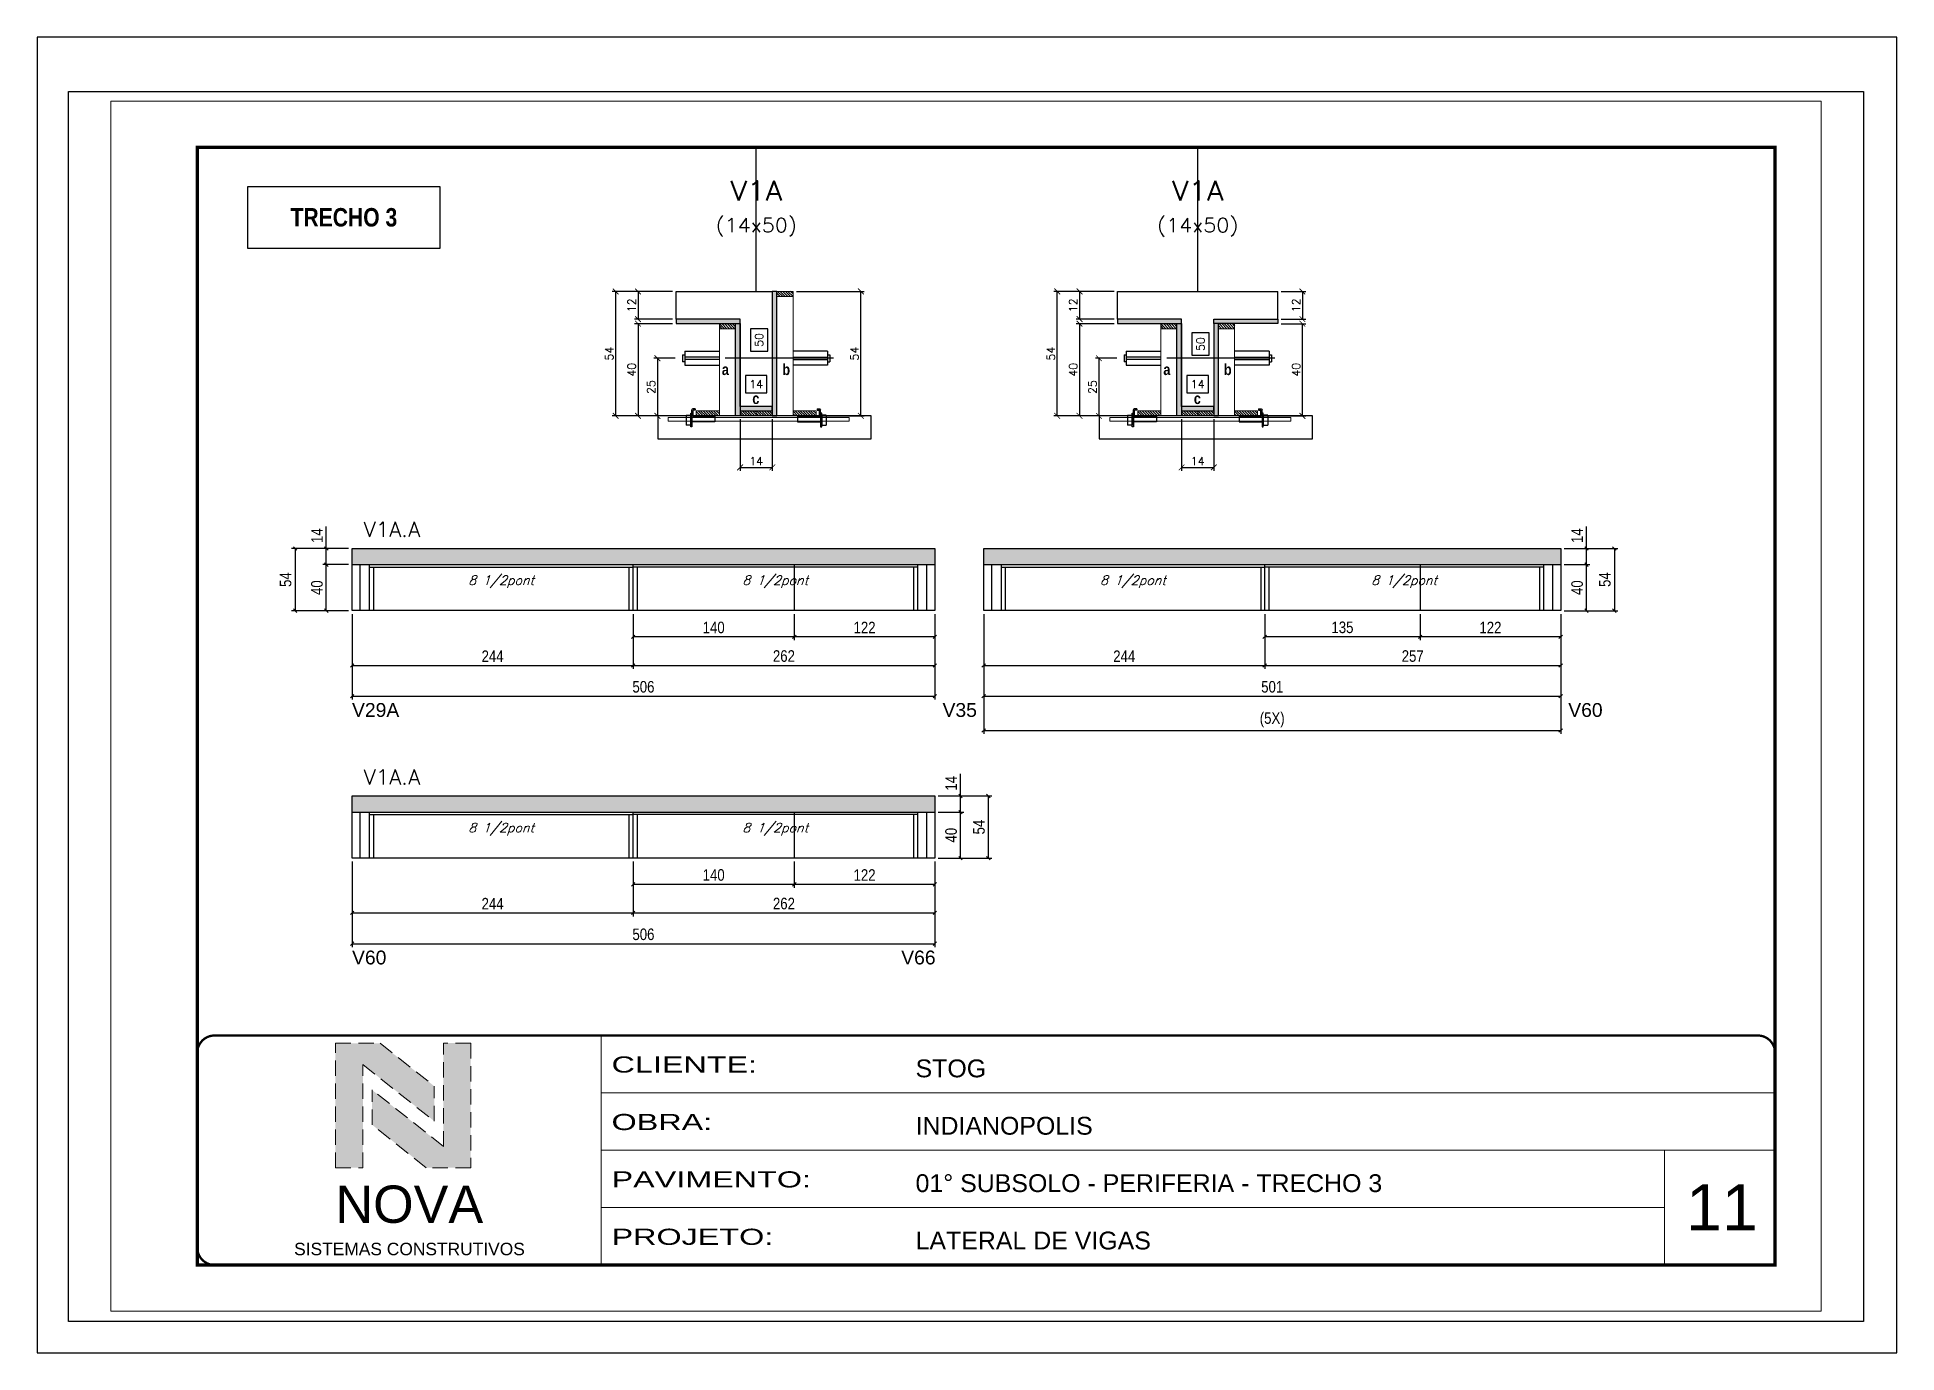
# Paper-space layout '11' of a CAD drawing. Extents: x 0 to 297, y 0 to 210.
# The model-space entities are those that its viewports show. They can reach past a viewport. Long polylines and large blocks are cut down to what shows.
import ezdxf
from ezdxf.enums import TextEntityAlignment as Align

# ---------------------------------------------------------------- set-up
doc = ezdxf.new("R2010")
doc.units = 0
for name, pattern in [('CONTINUO', [0]), ('DASHED', [0.75, 0.5, -0.25]), ('HIDDEN', [9.525, 6.35, -3.175])]:
    doc.linetypes.add(name, pattern=pattern)
for name, color, linetype in [('1', 1, 'Continuous'), ('5', 5, 'Continuous'), ('barrote', 251, 'Continuous'), ('COTA', 241, 'Continuous'), ('Cota Seção (2x)', 4, 'Continuous'), ('detalhes', 4, 'Continuous'), ('Hachura', 253, 'Continuous'), ('NOMENCLATURA', 7, 'Continuous'), ('Painéis', 200, 'Continuous'), ('presilha', 1, 'Continuous'), ('SARR_2.2x7', 40, 'Continuous'), ('SARR_3.5x7', 81, 'Continuous'), ('TENSOR', 3, 'Continuous'), ('texto', 7, 'Continuous'), ('Texto de Titulo', 7, 'Continuous'), ('Texto Qtd Sarr', 242, 'Continuous')]:
    doc.layers.add(name, color=color, linetype=linetype)
for name, color, linetype, lineweight in [('CARIMBO', 255, 'Continuous', 9), ('CARIMBO-LEGENDA', 75, 'Continuous', 15), ('CONCRETO', 251, 'Continuous', 25), ('Folhas', 255, 'Continuous', 9), ('Madeira', 126, 'Continuous', 18), ('SARRAFO DE PRESSAO', 251, 'DASHED', 9), ('SCO-___-LAJ', 2, 'Continuous', 0), ('Texto Seção', 7, 'Continuous', 15)]:
    doc.layers.add(name, color=color, linetype=linetype, lineweight=lineweight)
doc.styles.add('arial', font='arial.ttf')
doc.styles.add('COTA TECNICA', font='techl___.ttf', dxfattribs={"height": 10})
doc.styles.add('REGUA-120', font='ROMANS.shx', dxfattribs={"height": 15})
doc.styles.add('ROMANC', font='techb___.ttf', dxfattribs={"height": 2.5})
doc.styles.add('Romans', font='romans.shx')
doc.styles.get("Standard").update_dxf_attribs({"font": 'arial.ttf'})
doc.styles.add('TECNICA', font='techb___.ttf', dxfattribs={"height": 10})
doc.styles.add('Tecnologia', font='')
doc.styles.get('Tecnologia').set_extended_font_data('Forgotten Futurist')
doc.dimstyles.new('Cota Seção (2x)', dxfattribs={"dimtxt": 7, "dimasz": 5, "dimexe": 3, "dimexo": 3, "dimgap": 2, "dimtad": 3, "dimdec": 1, "dimlfac": 0.5, "dimzin": 12, "dimdsep": 46, "dimtxsty": 'Romans', "dimblk": 'ARCHTICK', "dimcen": 0, "dimclrd": 4, "dimclre": 4, "dimclrt": 1, "dimadec": 1, "dimazin": 3, "dimtfac": 1, "dimtdec": 1, "dimtmove": 0, "dimatfit": 3, "dimldrblk": 'OBLIQUE', "dimfxl": 1, "dimtolj": 1, "dimtzin": 12, "dimarcsym": 0})
doc.dimstyles.new('Cota Seção interna', dxfattribs={"dimtxt": 7, "dimasz": 6, "dimexe": 0.18, "dimexo": 2, "dimgap": -4, "dimtad": 3, "dimdec": 1, "dimlfac": 0.5, "dimzin": 12, "dimdsep": 46, "dimtxsty": 'Romans', "dimblk": 'ARCHTICK', "dimcen": 0.09, "dimse1": 1, "dimse2": 1, "dimsd1": 1, "dimsd2": 1, "dimclrd": 180, "dimclre": 5, "dimclrt": 1, "dimadec": 0, "dimazin": 3, "dimtfac": 1, "dimtdec": 1, "dimtofl": 0, "dimtmove": 0, "dimatfit": 3, "dimldrblk": 'ARCHTICK', "dimfxl": 1, "dimtolj": 1, "dimtzin": 0, "dimarcsym": 0})
doc.dimstyles.new('PAINEL', dxfattribs={"dimtxt": 10, "dimasz": 3, "dimexe": 3, "dimexo": 3, "dimgap": 3, "dimtad": 1, "dimdec": 1, "dimzin": 12, "dimdsep": 46, "dimtxsty": 'COTA TECNICA', "dimblk1": 'OBLIQUE', "dimblk2": 'OBLIQUE', "dimsah": 1, "dimcen": 0.9, "dimclrd": 4, "dimclre": 4, "dimclrt": 240, "dimadec": 1, "dimazin": 3, "dimtfac": 1, "dimtdec": 1, "dimtmove": 0, "dimatfit": 3, "dimfxl": 1, "dimtolj": 1, "dimtzin": 12, "dimarcsym": 0})
pattern_1 = [(315, (26662.9389, 7310.206), (1.12253202, 1.12253202), [])]
pattern_2 = [(315, (27046.3404, 7310.206), (1.12253202, 1.12253202), [])]

psp = doc.layouts.new('11')

msp = doc.modelspace()

# ---------------------------------------------------------------- texts
at = {"layer": '5', "linetype": 'Continuous'}
for s, rotation, p in [('V29A', 359.99996, (3379.36, 15278.54)), ('V35', 359.99996, (3892.16, 15278.54)), ('V60', 0.00004, (4435.51, 15278.54)), ('V60', 359.99996, (3379.36, 15063.73)), ('V66', 0.00004, (3856.26, 15063.73))]:
    msp.add_text(s, height=12, rotation=rotation, dxfattribs=at).set_placement(p)
at = {"layer": 'CARIMBO', "style": 'arial'}
msp.add_text('11', height=40, dxfattribs=at).set_placement((4537.86, 14832.99))
at = {"layer": 'detalhes', "style": 'TECNICA'}
for s, p in [('b', (3753.03, 15575.22)), ('b', (4136.43, 15575.22)), ('a', (3700.49, 15575.24)), ('a', (4083.89, 15575.24)), ('c', (3726.95, 15550.09)), ('c', (4110.36, 15550.09))]:
    msp.add_text(s, height=9.6, dxfattribs=at).set_placement(p)
at = {"layer": 'NOMENCLATURA', "color": 2, "insert": (3372.3, 15712.03), "char_height": 16, "attachment_point": 5, "style": 'ROMANC'}
msp.add_mtext('TRECHO 3', dxfattribs=at)
at = {"layer": 'texto', "color": 2, "char_height": 8, "attachment_point": 5, "style": 'Romans'}
for insert in [(3508.86, 15395.86), (3746.86, 15395.86), (4057.45, 15395.86), (4292.95, 15395.86), (3508.86, 15181.05), (3746.86, 15181.05)]:
    msp.add_mtext('{\\Q19;\\C256;8 1/2pont}', dxfattribs=dict(at, insert=insert))
at = {"layer": 'Texto Seção', "style": 'REGUA-120', "width": 1.05}
for p in [(3389.36, 15434.74), (3389.36, 15219.93)]:
    msp.add_text('V1A.A', height=13, dxfattribs=at).set_placement(p)

# ---------------------------------------------------------------- blocks, each defined once
blk = doc.blocks.new('A$C64660E27')
at = {"layer": 'COTA', "true_color": 0x1a1a1a}
h = blk.add_hatch(color=250, dxfattribs=at)
h.dxf.hatch_style = 1
h.paths.add_polyline_path([(185.4, -11.6), (142.4, -11.6), (142.4, -131.6), (168.8, -131.6), (168.8, -32.2), (237.7, -86.7), (237.7, -53)])
at = {"layer": 'COTA'}
h = blk.add_hatch(color=20, dxfattribs=at)
h.dxf.hatch_style = 1
h.paths.add_polyline_path([(273, -11.4), (246.6, -11.4), (246.6, -111.1), (177.7, -56.6), (177.7, -90.2), (230, -131.6), (273, -131.6)])
for p, q in [((142.4, -131.6), (142.4, -11.6)), ((142.4, -11.6), (185.4, -11.6)), ((185.4, -11.6), (237.7, -53)), ((273, -11.4), (246.6, -11.4)), ((246.6, -111.1), (246.6, -11.4)), ((273, -11.4), (273, -131.6)), ((168.8, -32.2), (237.7, -86.7)), ((168.8, -131.6), (168.8, -32.2)), ((237.7, -86.7), (237.7, -53)), ((246.6, -111.1), (177.7, -56.6)), ((177.7, -90.2), (177.7, -56.6)), ((230, -131.6), (177.7, -90.2)), ((142.4, -131.6), (168.8, -131.6)), ((273, -131.6), (230, -131.6))]:
    blk.add_line(p, q)
at = {"layer": 'CARIMBO-LEGENDA', "color": 7, "linetype": 'Continuous', "ltscale": 100, "style": 'arial'}
blk.add_text('NOVA', height=36, dxfattribs=at).set_placement((142.4, -184.8))
at = {"layer": 'CARIMBO-LEGENDA', "color": 7, "linetype": 'Continuous', "style": 'arial'}
blk.add_text('SISTEMAS CONSTRUTIVOS', height=12, dxfattribs=at).set_placement((102.5, -216))
blk = doc.blocks.new('9999999999')
at = {"color": 30, "linetype": 'CONTINUO'}
for p, q in [((98564.6, 34230.2), (98564.6, 34429.4)), ((98564.6, 34379.6), (99584, 34379.6)), ((98564.6, 34329.8), (99488, 34329.8)), ((99584, 34329.8), (99488, 34329.8)), ((99488, 34329.8), (99488, 34230.2)), ((98564.6, 34280), (99488, 34280))]:
    blk.add_line(p, q, dxfattribs=at)
at = {"color": 30, "linetype": 'CONTINUO', "const_width": 2}
blk.add_lwpolyline([(99584, 34230.2), (99584, 34414.4, 0.414214), (99569, 34429.4), (98229, 34429.4, 0.414214), (98214, 34414.4), (98214, 34245.2, 0.414214), (98229, 34230.2), (99584, 34230.2)], format="xyb", dxfattribs=at)
at = {"layer": 'Folhas'}
blk.add_lwpolyline([(98139, 34190.2), (99624, 34190.2), (99624, 35240.2), (98139, 35240.2)], close=True, dxfattribs=at)
at = {"layer": 'Folhas', "color": 30, "const_width": 3}
blk.add_lwpolyline([(98214, 34230.2), (99584, 34230.2), (99584, 35200.2), (98214, 35200.2)], close=True, dxfattribs=at)
at = {"xscale": 0.9, "yscale": 0.9, "zscale": 0.9}
blk.add_blockref('A$C64660E27', (98205.8, 34433.1), dxfattribs=at)
at = {"color": 7, "linetype": 'Continuous', "ltscale": 5, "style": 'arial'}
for s, height, p in [('STOG', 15.48, (98837.7, 34393.1)), ('INDIANOPOLIS', 15.483, (98837.7, 34343.3)), ('01° SUBSOLO - PERIFERIA - TRECHO 3', 15.483, (98837.7, 34293.5)), ('LATERAL DE VIGAS', 15.483, (98837.7, 34243.7))]:
    blk.add_text(s, height=height, dxfattribs=at).set_placement(p)
at = {"layer": 'Folhas', "color": 7, "style": 'Tecnologia', "width": 1.5}
for s, p in [('CLIENTE:', (98573.7, 34397.2)), ('OBRA:', (98573.7, 34347.3)), ('PAVIMENTO:', (98573.7, 34297.5)), ('PROJETO:', (98573.7, 34247.7))]:
    blk.add_text(s, height=14, dxfattribs=at).set_placement(p)
blk = doc.blocks.new('titulo1')
at = {"layer": 'Defpoints', "color": 252, "linetype": 'HIDDEN', "ltscale": 2}
blk.add_line((0, 0), (0, 125), dxfattribs=at)
at = {"layer": 'Defpoints', "style": 'Romans', "oblique": 15}
blk.add_attdef('FOLHA', text='', height=10, dxfattribs=at).set_placement((0, 15.6), align=Align.MIDDLE_CENTER)
at = {"layer": 'Texto Qtd Sarr', "color": 3, "style": 'Romans', "oblique": 15}
for tag, height, p in [('TITULO', 17, (0, 71.4)), ('SEÇÃO', 12, (0, 41.5))]:
    blk.add_attdef(tag, text='', height=height, dxfattribs=at).set_placement(p, align=Align.MIDDLE_CENTER)
blk = doc.blocks.new('_ArchTick')
at = {"color": 0, "linetype": 'ByBlock', "const_width": 0.15}
blk.add_lwpolyline([(-0.5, -0.5), (0.5, 0.5)], dxfattribs=at)
blk = doc.blocks.new('*D142')
at = {"layer": 'COTA', "color": 4, "lineweight": -2, "transparency": 16777216}
for p, q in [((3657.7, 15647.8), (3605.3, 15647.8)), ((3608.3, 15539.8), (3608.3, 15647.8)), ((3679.7, 15539.8), (3605.3, 15539.8))]:
    blk.add_line(p, q, dxfattribs=at)
at = {"layer": 'Defpoints', "color": 0, "transparency": 16777216}
for p in [(3608.3, 15647.8), (3660.7, 15647.8), (3682.7, 15539.8)]:
    blk.add_point(p, dxfattribs=at)
at = {"layer": 'COTA', "color": 4, "lineweight": -2, "transparency": 16777216, "xscale": 5, "yscale": 5, "zscale": 5}
for p, rotation in [((3608.3, 15647.8), 90), ((3608.3, 15539.8), 270)]:
    blk.add_blockref('_ArchTick', p, dxfattribs=dict(at, rotation=rotation))
at = {"layer": 'COTA', "color": 1, "transparency": 16777216, "insert": (3602.8, 15593.8), "char_height": 7, "attachment_point": 5, "rotation": 90, "style": 'Romans'}
blk.add_mtext('\\A1;54', dxfattribs=at)
blk = doc.blocks.new('_Oblique')
at = {"layer": '1', "color": 0, "lineweight": -2}
blk.add_line((-0.5, -0.5), (0.5, 0.5), dxfattribs=at)
blk = doc.blocks.new('*D143')
at = {"layer": 'COTA', "color": 4, "lineweight": -2, "transparency": 16777216}
for p, q in [((3765.3, 15647.8), (3824.2, 15647.8)), ((3821.2, 15539.8), (3821.2, 15647.8)), ((3780.9, 15539.8), (3824.2, 15539.8))]:
    blk.add_line(p, q, dxfattribs=at)
at = {"layer": 'Defpoints', "color": 0, "transparency": 16777216}
for p in [(3762.3, 15647.8), (3821.2, 15647.8), (3777.9, 15539.8)]:
    blk.add_point(p, dxfattribs=at)
at = {"layer": 'COTA', "color": 4, "lineweight": -2, "transparency": 16777216, "xscale": 5, "yscale": 5, "zscale": 5}
for p, rotation in [((3821.2, 15647.8), 90), ((3821.2, 15539.8), 270)]:
    blk.add_blockref('_ArchTick', p, dxfattribs=dict(at, rotation=rotation))
at = {"layer": 'COTA', "color": 1, "transparency": 16777216, "insert": (3815.7, 15593.8), "char_height": 7, "attachment_point": 5, "rotation": 90, "style": 'Romans'}
blk.add_mtext('\\A1;54', dxfattribs=at)
blk = doc.blocks.new('*D144')
at = {"layer": 'Cota Seção (2x)', "color": 180, "lineweight": -2, "transparency": 16777216}
for p, q in [((3740.3, 15615.4), (3725.3, 15615.4)), ((3725.3, 15615.4), (3725.3, 15596.1)), ((3740.3, 15596.1), (3740.3, 15615.4)), ((3725.3, 15596.1), (3740.3, 15596.1))]:
    blk.add_line(p, q, dxfattribs=at)
at = {"layer": 'Defpoints', "color": 0, "transparency": 16777216}
for p in [(3744.3, 15647.8), (3744.3, 15647.8), (3744.3, 15547.8)]:
    blk.add_point(p, dxfattribs=at)
at = {"layer": 'Cota Seção (2x)', "color": 1, "transparency": 16777216, "insert": (3732.8, 15605.7), "char_height": 7, "attachment_point": 5, "rotation": 90, "style": 'Romans'}
blk.add_mtext('\\A1;50', dxfattribs=at)
blk = doc.blocks.new('*D145')
at = {"layer": 'COTA', "color": 4, "lineweight": -2, "transparency": 16777216}
for p, q in [((3657.7, 15647.8), (3624.7, 15647.8)), ((3627.7, 15647.8), (3627.7, 15623.8)), ((3657.7, 15623.8), (3624.7, 15623.8))]:
    blk.add_line(p, q, dxfattribs=at)
at = {"layer": 'Defpoints', "color": 0, "transparency": 16777216}
for p in [(3660.7, 15647.8), (3627.7, 15623.8), (3660.7, 15623.8)]:
    blk.add_point(p, dxfattribs=at)
at = {"layer": 'COTA', "color": 4, "lineweight": -2, "transparency": 16777216, "xscale": 5, "yscale": 5, "zscale": 5}
for p, rotation in [((3627.7, 15647.8), 90), ((3627.7, 15623.8), 270)]:
    blk.add_blockref('_ArchTick', p, dxfattribs=dict(at, rotation=rotation))
at = {"layer": 'COTA', "color": 1, "transparency": 16777216, "insert": (3622.2, 15635.8), "char_height": 7, "attachment_point": 5, "rotation": 90, "style": 'Romans'}
blk.add_mtext('\\A1;12', dxfattribs=at)
blk = doc.blocks.new('*D146')
at = {"layer": 'COTA', "color": 4, "lineweight": -2, "transparency": 16777216}
for p, q in [((3657.7, 15619.8), (3624.7, 15619.8)), ((3627.7, 15619.8), (3627.7, 15539.8)), ((3679.7, 15539.8), (3624.7, 15539.8))]:
    blk.add_line(p, q, dxfattribs=at)
at = {"layer": 'Defpoints', "color": 0, "transparency": 16777216}
for p in [(3660.7, 15619.8), (3627.7, 15539.8), (3682.7, 15539.8)]:
    blk.add_point(p, dxfattribs=at)
at = {"layer": 'COTA', "color": 4, "lineweight": -2, "transparency": 16777216, "xscale": 5, "yscale": 5, "zscale": 5}
for p, rotation in [((3627.7, 15619.8), 90), ((3627.7, 15539.8), 270)]:
    blk.add_blockref('_ArchTick', p, dxfattribs=dict(at, rotation=rotation))
at = {"layer": 'COTA', "color": 1, "transparency": 16777216, "insert": (3622.2, 15579.8), "char_height": 7, "attachment_point": 5, "rotation": 90, "style": 'Romans'}
blk.add_mtext('\\A1;40', dxfattribs=at)
blk = doc.blocks.new('PRESILHA METÁLICA 1')
at = {"layer": 'presilha'}
for p, q in [((0, 13), (6, 13)), ((0, 13), (0, 0)), ((6, 0), (0, 0)), ((6, 15.5), (7.5, 15.5)), ((6, -2.5), (6, 15.5)), ((6, 13), (6, 0)), ((7.5, 10.6), (7.5, 19.9)), ((7.5, 15.5), (7.5, -2.5)), ((37.5, 4.1), (7.5, 4.1)), ((12, 21), (8.6, 21)), ((9, 11.6), (9, 18.9)), ((12, 19.5), (9.6, 19.5)), ((37.5, 11), (9.6, 11)), ((12, 21), (12, 19.5)), ((37.5, 11), (37.5, 4.1)), ((7.5, -2.5), (6, -2.5))]:
    blk.add_line(p, q, dxfattribs=at)
for centre, radius, start, end in [((8.6, 19.9), 1.14, 90, 180), ((9.6, 18.9), 0.57, 90, 180), ((9.6, 11.6), 0.57, 180, 270)]:
    blk.add_arc(centre, radius, start, end, dxfattribs=at)
blk = doc.blocks.new('*D147')
at = {"layer": 'COTA', "color": 4, "lineweight": -2, "transparency": 16777216}
for p, q in [((3716.3, 15536.8), (3716.3, 15492.1)), ((3744.3, 15536.8), (3744.3, 15492.1)), ((3716.3, 15495.1), (3744.3, 15495.1))]:
    blk.add_line(p, q, dxfattribs=at)
at = {"layer": 'Defpoints', "color": 0, "transparency": 16777216}
for p in [(3716.3, 15539.8), (3744.3, 15539.8), (3744.3, 15495.1)]:
    blk.add_point(p, dxfattribs=at)
at = {"layer": 'COTA', "color": 4, "lineweight": -2, "transparency": 16777216, "xscale": 5, "yscale": 5, "zscale": 5, "rotation": 180}
blk.add_blockref('_ArchTick', (3716.3, 15495.1), dxfattribs=at)
at = {"layer": 'COTA', "color": 4, "lineweight": -2, "transparency": 16777216, "xscale": 5, "yscale": 5, "zscale": 5}
blk.add_blockref('_ArchTick', (3744.3, 15495.1), dxfattribs=at)
at = {"layer": 'COTA', "color": 1, "transparency": 16777216, "insert": (3730.3, 15500.6), "char_height": 7, "attachment_point": 5, "style": 'Romans'}
blk.add_mtext('\\A1;14', dxfattribs=at)
blk = doc.blocks.new('*D530')
at = {"layer": 'COTA', "color": 4, "lineweight": -2, "transparency": 16777216}
for p, q in [((3660, 15589.8), (3641.5, 15589.8)), ((3644.5, 15589.8), (3644.5, 15539.8)), ((3660, 15539.8), (3641.5, 15539.8))]:
    blk.add_line(p, q, dxfattribs=at)
at = {"layer": 'Defpoints', "color": 0, "transparency": 16777216}
for p in [(3663, 15589.8), (3644.5, 15539.8), (3663, 15539.8)]:
    blk.add_point(p, dxfattribs=at)
at = {"layer": 'COTA', "color": 4, "lineweight": -2, "transparency": 16777216, "xscale": 5, "yscale": 5, "zscale": 5}
for p, rotation in [((3644.5, 15589.8), 90), ((3644.5, 15539.8), 270)]:
    blk.add_blockref('_ArchTick', p, dxfattribs=dict(at, rotation=rotation))
at = {"layer": 'COTA', "color": 1, "transparency": 16777216, "insert": (3639, 15564.8), "char_height": 7, "attachment_point": 5, "rotation": 90, "style": 'Romans'}
blk.add_mtext('\\A1;25', dxfattribs=at)
blk = doc.blocks.new('*D149')
at = {"layer": 'Cota Seção (2x)', "color": 180, "lineweight": -2, "transparency": 16777216}
for p, q in [((3739.7, 15574.8), (3721, 15574.8)), ((3721, 15574.8), (3721, 15559.8)), ((3739.7, 15559.8), (3739.7, 15574.8)), ((3721, 15559.8), (3739.7, 15559.8))]:
    blk.add_line(p, q, dxfattribs=at)
at = {"layer": 'Defpoints', "color": 0, "transparency": 16777216}
for p in [(3716.3, 15555.8), (3744.3, 15555.8), (3744.3, 15555.8)]:
    blk.add_point(p, dxfattribs=at)
at = {"layer": 'Cota Seção (2x)', "color": 1, "transparency": 16777216, "insert": (3730.3, 15567.3), "char_height": 7, "attachment_point": 5, "style": 'Romans'}
blk.add_mtext('\\A1;14', dxfattribs=at)
blk = doc.blocks.new('*D150')
at = {"layer": 'COTA', "color": 4, "lineweight": -2, "transparency": 16777216}
for p, q in [((4041.1, 15647.8), (3988.7, 15647.8)), ((3991.7, 15539.8), (3991.7, 15647.8)), ((4063.1, 15539.8), (3988.7, 15539.8))]:
    blk.add_line(p, q, dxfattribs=at)
at = {"layer": 'Defpoints', "color": 0, "transparency": 16777216}
for p in [(3991.7, 15647.8), (4044.1, 15647.8), (4066.1, 15539.8)]:
    blk.add_point(p, dxfattribs=at)
at = {"layer": 'COTA', "color": 4, "lineweight": -2, "transparency": 16777216, "xscale": 5, "yscale": 5, "zscale": 5}
for p, rotation in [((3991.7, 15647.8), 90), ((3991.7, 15539.8), 270)]:
    blk.add_blockref('_ArchTick', p, dxfattribs=dict(at, rotation=rotation))
at = {"layer": 'COTA', "color": 1, "transparency": 16777216, "insert": (3986.2, 15593.8), "char_height": 7, "attachment_point": 5, "rotation": 90, "style": 'Romans'}
blk.add_mtext('\\A1;54', dxfattribs=at)
blk = doc.blocks.new('*D151')
at = {"layer": 'COTA', "color": 4, "lineweight": -2, "transparency": 16777216}
for p, q in [((4186.3, 15619.8), (4207.6, 15619.8)), ((4204.6, 15539.8), (4204.6, 15619.8)), ((4164.3, 15539.8), (4207.6, 15539.8))]:
    blk.add_line(p, q, dxfattribs=at)
at = {"layer": 'Defpoints', "color": 0, "transparency": 16777216}
for p in [(4183.3, 15619.8), (4204.6, 15619.8), (4161.3, 15539.8)]:
    blk.add_point(p, dxfattribs=at)
at = {"layer": 'COTA', "color": 4, "lineweight": -2, "transparency": 16777216, "xscale": 5, "yscale": 5, "zscale": 5}
for p, rotation in [((4204.6, 15619.8), 90), ((4204.6, 15539.8), 270)]:
    blk.add_blockref('_ArchTick', p, dxfattribs=dict(at, rotation=rotation))
at = {"layer": 'COTA', "color": 1, "transparency": 16777216, "insert": (4199.1, 15579.8), "char_height": 7, "attachment_point": 5, "rotation": 90, "style": 'Romans'}
blk.add_mtext('\\A1;40', dxfattribs=at)
blk = doc.blocks.new('*D152')
at = {"layer": 'Cota Seção (2x)', "color": 180, "lineweight": -2, "transparency": 16777216}
for p, q in [((4123.7, 15611.8), (4108.7, 15611.8)), ((4108.7, 15611.8), (4108.7, 15592.4)), ((4123.7, 15592.4), (4123.7, 15611.8)), ((4108.7, 15592.4), (4123.7, 15592.4))]:
    blk.add_line(p, q, dxfattribs=at)
at = {"layer": 'Defpoints', "color": 0, "transparency": 16777216}
for p in [(4127.7, 15647.8), (4127.7, 15647.8), (4127.7, 15547.8)]:
    blk.add_point(p, dxfattribs=at)
at = {"layer": 'Cota Seção (2x)', "color": 1, "transparency": 16777216, "insert": (4116.2, 15602.1), "char_height": 7, "attachment_point": 5, "rotation": 90, "style": 'Romans'}
blk.add_mtext('\\A1;50', dxfattribs=at)
blk = doc.blocks.new('*D153')
at = {"layer": 'COTA', "color": 4, "lineweight": -2, "transparency": 16777216}
for p, q in [((4041.1, 15647.8), (4008.1, 15647.8)), ((4011.1, 15647.8), (4011.1, 15623.8)), ((4041.1, 15623.8), (4008.1, 15623.8))]:
    blk.add_line(p, q, dxfattribs=at)
at = {"layer": 'Defpoints', "color": 0, "transparency": 16777216}
for p in [(4044.1, 15647.8), (4011.1, 15623.8), (4044.1, 15623.8)]:
    blk.add_point(p, dxfattribs=at)
at = {"layer": 'COTA', "color": 4, "lineweight": -2, "transparency": 16777216, "xscale": 5, "yscale": 5, "zscale": 5}
for p, rotation in [((4011.1, 15647.8), 90), ((4011.1, 15623.8), 270)]:
    blk.add_blockref('_ArchTick', p, dxfattribs=dict(at, rotation=rotation))
at = {"layer": 'COTA', "color": 1, "transparency": 16777216, "insert": (4005.6, 15635.8), "char_height": 7, "attachment_point": 5, "rotation": 90, "style": 'Romans'}
blk.add_mtext('\\A1;12', dxfattribs=at)
blk = doc.blocks.new('*D154')
at = {"layer": 'COTA', "color": 4, "lineweight": -2, "transparency": 16777216}
for p, q in [((4041.1, 15619.8), (4008.1, 15619.8)), ((4011.1, 15619.8), (4011.1, 15539.8)), ((4063.1, 15539.8), (4008.1, 15539.8))]:
    blk.add_line(p, q, dxfattribs=at)
at = {"layer": 'Defpoints', "color": 0, "transparency": 16777216}
for p in [(4044.1, 15619.8), (4011.1, 15539.8), (4066.1, 15539.8)]:
    blk.add_point(p, dxfattribs=at)
at = {"layer": 'COTA', "color": 4, "lineweight": -2, "transparency": 16777216, "xscale": 5, "yscale": 5, "zscale": 5}
for p, rotation in [((4011.1, 15619.8), 90), ((4011.1, 15539.8), 270)]:
    blk.add_blockref('_ArchTick', p, dxfattribs=dict(at, rotation=rotation))
at = {"layer": 'COTA', "color": 1, "transparency": 16777216, "insert": (4005.6, 15579.8), "char_height": 7, "attachment_point": 5, "rotation": 90, "style": 'Romans'}
blk.add_mtext('\\A1;40', dxfattribs=at)
blk = doc.blocks.new('*D155')
at = {"layer": 'COTA', "color": 4, "lineweight": -2, "transparency": 16777216}
for p, q in [((4099.7, 15536.8), (4099.7, 15492.1)), ((4127.7, 15536.8), (4127.7, 15492.1)), ((4099.7, 15495.1), (4127.7, 15495.1))]:
    blk.add_line(p, q, dxfattribs=at)
at = {"layer": 'Defpoints', "color": 0, "transparency": 16777216}
for p in [(4099.7, 15539.8), (4127.7, 15539.8), (4127.7, 15495.1)]:
    blk.add_point(p, dxfattribs=at)
at = {"layer": 'COTA', "color": 4, "lineweight": -2, "transparency": 16777216, "xscale": 5, "yscale": 5, "zscale": 5, "rotation": 180}
blk.add_blockref('_ArchTick', (4099.7, 15495.1), dxfattribs=at)
at = {"layer": 'COTA', "color": 4, "lineweight": -2, "transparency": 16777216, "xscale": 5, "yscale": 5, "zscale": 5}
blk.add_blockref('_ArchTick', (4127.7, 15495.1), dxfattribs=at)
at = {"layer": 'COTA', "color": 1, "transparency": 16777216, "insert": (4113.7, 15500.6), "char_height": 7, "attachment_point": 5, "style": 'Romans'}
blk.add_mtext('\\A1;14', dxfattribs=at)
blk = doc.blocks.new('*D531')
at = {"layer": 'COTA', "color": 4, "lineweight": -2, "transparency": 16777216}
for p, q in [((4043.4, 15589.8), (4024.9, 15589.8)), ((4027.9, 15589.8), (4027.9, 15539.8)), ((4043.4, 15539.8), (4024.9, 15539.8))]:
    blk.add_line(p, q, dxfattribs=at)
at = {"layer": 'Defpoints', "color": 0, "transparency": 16777216}
for p in [(4046.4, 15589.8), (4027.9, 15539.8), (4046.4, 15539.8)]:
    blk.add_point(p, dxfattribs=at)
at = {"layer": 'COTA', "color": 4, "lineweight": -2, "transparency": 16777216, "xscale": 5, "yscale": 5, "zscale": 5}
for p, rotation in [((4027.9, 15589.8), 90), ((4027.9, 15539.8), 270)]:
    blk.add_blockref('_ArchTick', p, dxfattribs=dict(at, rotation=rotation))
at = {"layer": 'COTA', "color": 1, "transparency": 16777216, "insert": (4022.4, 15564.8), "char_height": 7, "attachment_point": 5, "rotation": 90, "style": 'Romans'}
blk.add_mtext('\\A1;25', dxfattribs=at)
blk = doc.blocks.new('*D156')
at = {"layer": 'Cota Seção (2x)', "color": 180, "lineweight": -2, "transparency": 16777216}
for p, q in [((4123.1, 15574.8), (4104.4, 15574.8)), ((4104.4, 15574.8), (4104.4, 15559.8)), ((4123.1, 15559.8), (4123.1, 15574.8)), ((4104.4, 15559.8), (4123.1, 15559.8))]:
    blk.add_line(p, q, dxfattribs=at)
at = {"layer": 'Defpoints', "color": 0, "transparency": 16777216}
for p in [(4099.7, 15555.8), (4127.7, 15555.8), (4127.7, 15555.8)]:
    blk.add_point(p, dxfattribs=at)
at = {"layer": 'Cota Seção (2x)', "color": 1, "transparency": 16777216, "insert": (4113.7, 15567.3), "char_height": 7, "attachment_point": 5, "style": 'Romans'}
blk.add_mtext('\\A1;14', dxfattribs=at)
blk = doc.blocks.new('*D148')
at = {"layer": 'COTA', "color": 4, "lineweight": -2, "transparency": 16777216}
for p, q in [((4186.3, 15647.8), (4207.6, 15647.8)), ((4204.6, 15647.8), (4204.6, 15623.8)), ((4186.3, 15623.8), (4207.6, 15623.8))]:
    blk.add_line(p, q, dxfattribs=at)
at = {"layer": 'Defpoints', "color": 0, "transparency": 16777216}
for p in [(4183.3, 15647.8), (4183.3, 15623.8), (4204.6, 15623.8)]:
    blk.add_point(p, dxfattribs=at)
at = {"layer": 'COTA', "color": 4, "lineweight": -2, "transparency": 16777216, "xscale": 5, "yscale": 5, "zscale": 5}
for p, rotation in [((4204.6, 15647.8), 90), ((4204.6, 15623.8), 270)]:
    blk.add_blockref('_ArchTick', p, dxfattribs=dict(at, rotation=rotation))
at = {"layer": 'COTA', "color": 1, "transparency": 16777216, "insert": (4199.1, 15635.8), "char_height": 7, "attachment_point": 5, "rotation": 90, "style": 'Romans'}
blk.add_mtext('\\A1;12', dxfattribs=at)
blk = doc.blocks.new('*D532')
at = {"layer": 'COTA', "color": 4, "lineweight": -2, "transparency": 16777216}
for p, q in [((3379.4, 15367.7), (3379.4, 15320.2)), ((3623.4, 15367.7), (3623.4, 15320.2)), ((3379.4, 15323.2), (3623.4, 15323.2))]:
    blk.add_line(p, q, dxfattribs=at)
at = {"layer": 'Defpoints', "color": 0, "transparency": 16777216}
for p in [(3379.4, 15370.7), (3623.4, 15370.7), (3623.4, 15323.2)]:
    blk.add_point(p, dxfattribs=at)
at = {"layer": 'COTA', "color": 4, "lineweight": -2, "transparency": 16777216, "xscale": 3, "yscale": 3, "zscale": 3, "rotation": 180}
blk.add_blockref('_Oblique', (3379.4, 15323.2), dxfattribs=at)
at = {"layer": 'COTA', "color": 4, "lineweight": -2, "transparency": 16777216, "xscale": 3, "yscale": 3, "zscale": 3}
blk.add_blockref('_Oblique', (3623.4, 15323.2), dxfattribs=at)
at = {"layer": 'COTA', "color": 240, "transparency": 16777216, "insert": (3501.4, 15331.2), "char_height": 10, "attachment_point": 5, "style": 'COTA TECNICA'}
blk.add_mtext('\\A1;244', dxfattribs=at)
blk = doc.blocks.new('*D526')
at = {"layer": 'COTA', "color": 4, "lineweight": -2, "transparency": 16777216}
for p, q in [((3623.4, 15367.7), (3623.4, 15320.2)), ((3885.4, 15367.7), (3885.4, 15320.2)), ((3623.4, 15323.2), (3885.4, 15323.2))]:
    blk.add_line(p, q, dxfattribs=at)
at = {"layer": 'Defpoints', "color": 0, "transparency": 16777216}
for p in [(3623.4, 15370.7), (3885.4, 15370.7), (3885.4, 15323.2)]:
    blk.add_point(p, dxfattribs=at)
at = {"layer": 'COTA', "color": 4, "lineweight": -2, "transparency": 16777216, "xscale": 3, "yscale": 3, "zscale": 3, "rotation": 180}
blk.add_blockref('_Oblique', (3623.4, 15323.2), dxfattribs=at)
at = {"layer": 'COTA', "color": 4, "lineweight": -2, "transparency": 16777216, "xscale": 3, "yscale": 3, "zscale": 3}
blk.add_blockref('_Oblique', (3885.4, 15323.2), dxfattribs=at)
at = {"layer": 'COTA', "color": 240, "transparency": 16777216, "insert": (3754.4, 15331.3), "char_height": 10, "attachment_point": 5, "style": 'COTA TECNICA'}
blk.add_mtext('\\A1;262', dxfattribs=at)
blk = doc.blocks.new('*D527')
at = {"layer": 'COTA', "color": 4, "lineweight": -2, "transparency": 16777216}
for p, q in [((3763.4, 15367.7), (3763.4, 15345)), ((3885.4, 15367.7), (3885.4, 15345)), ((3885.4, 15348), (3763.4, 15348))]:
    blk.add_line(p, q, dxfattribs=at)
at = {"layer": 'Defpoints', "color": 0, "transparency": 16777216}
for p in [(3763.4, 15370.7), (3885.4, 15370.7), (3763.4, 15348)]:
    blk.add_point(p, dxfattribs=at)
at = {"layer": 'COTA', "color": 4, "lineweight": -2, "transparency": 16777216, "xscale": 3, "yscale": 3, "zscale": 3, "rotation": 180}
blk.add_blockref('_Oblique', (3763.4, 15348), dxfattribs=at)
at = {"layer": 'COTA', "color": 4, "lineweight": -2, "transparency": 16777216, "xscale": 3, "yscale": 3, "zscale": 3}
blk.add_blockref('_Oblique', (3885.4, 15348), dxfattribs=at)
at = {"layer": 'COTA', "color": 240, "transparency": 16777216, "insert": (3824.4, 15356.1), "char_height": 10, "attachment_point": 5, "style": 'COTA TECNICA'}
blk.add_mtext('\\A1;122', dxfattribs=at)
blk = doc.blocks.new('*D140')
at = {"layer": 'COTA', "color": 4, "lineweight": -2, "transparency": 16777216}
for p, q in [((3623.4, 15367.7), (3623.4, 15345)), ((3763.4, 15367.7), (3763.4, 15345)), ((3763.4, 15348), (3623.4, 15348))]:
    blk.add_line(p, q, dxfattribs=at)
at = {"layer": 'Defpoints', "color": 0, "transparency": 16777216}
for p in [(3623.4, 15370.7), (3763.4, 15370.7), (3623.4, 15348)]:
    blk.add_point(p, dxfattribs=at)
at = {"layer": 'COTA', "color": 4, "lineweight": -2, "transparency": 16777216, "xscale": 3, "yscale": 3, "zscale": 3, "rotation": 180}
blk.add_blockref('_Oblique', (3623.4, 15348), dxfattribs=at)
at = {"layer": 'COTA', "color": 4, "lineweight": -2, "transparency": 16777216, "xscale": 3, "yscale": 3, "zscale": 3}
blk.add_blockref('_Oblique', (3763.4, 15348), dxfattribs=at)
at = {"layer": 'COTA', "color": 240, "transparency": 16777216, "insert": (3693.4, 15356.1), "char_height": 10, "attachment_point": 5, "style": 'COTA TECNICA'}
blk.add_mtext('\\A1;140', dxfattribs=at)
blk = doc.blocks.new('*D528')
at = {"layer": 'COTA', "color": 4, "lineweight": -2, "transparency": 16777216}
for p, q in [((3379.4, 15367.7), (3379.4, 15293.5)), ((3885.4, 15367.7), (3885.4, 15293.5)), ((3379.4, 15296.5), (3885.4, 15296.5))]:
    blk.add_line(p, q, dxfattribs=at)
at = {"layer": 'Defpoints', "color": 0, "transparency": 16777216}
for p in [(3379.4, 15370.7), (3885.4, 15370.7), (3885.4, 15296.5)]:
    blk.add_point(p, dxfattribs=at)
at = {"layer": 'COTA', "color": 4, "lineweight": -2, "transparency": 16777216, "xscale": 3, "yscale": 3, "zscale": 3, "rotation": 180}
blk.add_blockref('_Oblique', (3379.4, 15296.5), dxfattribs=at)
at = {"layer": 'COTA', "color": 4, "lineweight": -2, "transparency": 16777216, "xscale": 3, "yscale": 3, "zscale": 3}
blk.add_blockref('_Oblique', (3885.4, 15296.5), dxfattribs=at)
at = {"layer": 'COTA', "color": 240, "transparency": 16777216, "insert": (3632.4, 15304.6), "char_height": 10, "attachment_point": 5, "style": 'COTA TECNICA'}
blk.add_mtext('\\A1;506', dxfattribs=at)
blk = doc.blocks.new('*D529')
at = {"layer": 'COTA', "color": 4, "lineweight": -2, "transparency": 16777216}
for p, q in [((3357, 15424.7), (3357, 15443.9)), ((3376.4, 15424.7), (3354, 15424.7)), ((3357, 15410.7), (3357, 15424.7)), ((3376.4, 15410.7), (3354, 15410.7))]:
    blk.add_line(p, q, dxfattribs=at)
at = {"layer": 'Defpoints', "color": 0, "transparency": 16777216}
for p in [(3357, 15424.7), (3379.4, 15424.7), (3379.4, 15410.7)]:
    blk.add_point(p, dxfattribs=at)
at = {"layer": 'COTA', "color": 4, "lineweight": -2, "transparency": 16777216, "xscale": 3, "yscale": 3, "zscale": 3}
for p, rotation in [((3357, 15424.7), 90), ((3357, 15410.7), 270)]:
    blk.add_blockref('_Oblique', p, dxfattribs=dict(at, rotation=rotation))
at = {"layer": 'COTA', "color": 240, "transparency": 16777216, "insert": (3349, 15435.8), "char_height": 10, "attachment_point": 5, "rotation": 90, "style": 'COTA TECNICA'}
blk.add_mtext('\\A1;14', dxfattribs=at)
blk = doc.blocks.new('*D141')
at = {"layer": 'COTA', "color": 4, "lineweight": -2, "transparency": 16777216}
for p, q in [((3376.4, 15410.7), (3354, 15410.7)), ((3357, 15370.7), (3357, 15410.7)), ((3376.4, 15370.7), (3354, 15370.7))]:
    blk.add_line(p, q, dxfattribs=at)
at = {"layer": 'Defpoints', "color": 0, "transparency": 16777216}
for p in [(3357, 15410.7), (3379.4, 15410.7), (3379.4, 15370.7)]:
    blk.add_point(p, dxfattribs=at)
at = {"layer": 'COTA', "color": 4, "lineweight": -2, "transparency": 16777216, "xscale": 3, "yscale": 3, "zscale": 3}
for p, rotation in [((3357, 15410.7), 90), ((3357, 15370.7), 270)]:
    blk.add_blockref('_Oblique', p, dxfattribs=dict(at, rotation=rotation))
at = {"layer": 'COTA', "color": 240, "transparency": 16777216, "insert": (3348.9, 15390.7), "char_height": 10, "attachment_point": 5, "rotation": 90, "style": 'COTA TECNICA'}
blk.add_mtext('\\A1;40', dxfattribs=at)
blk = doc.blocks.new('*D540')
at = {"layer": 'COTA', "color": 4, "lineweight": -2, "transparency": 16777216}
for p, q in [((3927.9, 15367.7), (3927.9, 15320.2)), ((4171.9, 15367.7), (4171.9, 15320.2)), ((3927.9, 15323.2), (4171.9, 15323.2))]:
    blk.add_line(p, q, dxfattribs=at)
at = {"layer": 'Defpoints', "color": 0, "transparency": 16777216}
for p in [(3927.9, 15370.7), (4171.9, 15370.7), (4171.9, 15323.2)]:
    blk.add_point(p, dxfattribs=at)
at = {"layer": 'COTA', "color": 4, "lineweight": -2, "transparency": 16777216, "xscale": 3, "yscale": 3, "zscale": 3, "rotation": 180}
blk.add_blockref('_Oblique', (3927.9, 15323.2), dxfattribs=at)
at = {"layer": 'COTA', "color": 4, "lineweight": -2, "transparency": 16777216, "xscale": 3, "yscale": 3, "zscale": 3}
blk.add_blockref('_Oblique', (4171.9, 15323.2), dxfattribs=at)
at = {"layer": 'COTA', "color": 240, "transparency": 16777216, "insert": (4049.9, 15331.2), "char_height": 10, "attachment_point": 5, "style": 'COTA TECNICA'}
blk.add_mtext('\\A1;244', dxfattribs=at)
blk = doc.blocks.new('*D541')
at = {"layer": 'COTA', "color": 4, "lineweight": -2, "transparency": 16777216}
for p, q in [((4171.9, 15367.7), (4171.9, 15320.2)), ((4428.9, 15367.7), (4428.9, 15320.2)), ((4171.9, 15323.2), (4428.9, 15323.2))]:
    blk.add_line(p, q, dxfattribs=at)
at = {"layer": 'Defpoints', "color": 0, "transparency": 16777216}
for p in [(4171.9, 15370.7), (4428.9, 15370.7), (4428.9, 15323.2)]:
    blk.add_point(p, dxfattribs=at)
at = {"layer": 'COTA', "color": 4, "lineweight": -2, "transparency": 16777216, "xscale": 3, "yscale": 3, "zscale": 3, "rotation": 180}
blk.add_blockref('_Oblique', (4171.9, 15323.2), dxfattribs=at)
at = {"layer": 'COTA', "color": 4, "lineweight": -2, "transparency": 16777216, "xscale": 3, "yscale": 3, "zscale": 3}
blk.add_blockref('_Oblique', (4428.9, 15323.2), dxfattribs=at)
at = {"layer": 'COTA', "color": 240, "transparency": 16777216, "insert": (4300.4, 15331.3), "char_height": 10, "attachment_point": 5, "style": 'COTA TECNICA'}
blk.add_mtext('\\A1;257', dxfattribs=at)
blk = doc.blocks.new('*D542')
at = {"layer": 'COTA', "color": 4, "lineweight": -2, "transparency": 16777216}
for p, q in [((4306.9, 15367.7), (4306.9, 15345)), ((4428.9, 15367.7), (4428.9, 15345)), ((4428.9, 15348), (4306.9, 15348))]:
    blk.add_line(p, q, dxfattribs=at)
at = {"layer": 'Defpoints', "color": 0, "transparency": 16777216}
for p in [(4306.9, 15370.7), (4428.9, 15370.7), (4306.9, 15348)]:
    blk.add_point(p, dxfattribs=at)
at = {"layer": 'COTA', "color": 4, "lineweight": -2, "transparency": 16777216, "xscale": 3, "yscale": 3, "zscale": 3, "rotation": 180}
blk.add_blockref('_Oblique', (4306.9, 15348), dxfattribs=at)
at = {"layer": 'COTA', "color": 4, "lineweight": -2, "transparency": 16777216, "xscale": 3, "yscale": 3, "zscale": 3}
blk.add_blockref('_Oblique', (4428.9, 15348), dxfattribs=at)
at = {"layer": 'COTA', "color": 240, "transparency": 16777216, "insert": (4367.9, 15356.1), "char_height": 10, "attachment_point": 5, "style": 'COTA TECNICA'}
blk.add_mtext('\\A1;122', dxfattribs=at)
blk = doc.blocks.new('*D165')
at = {"layer": 'COTA', "color": 4, "lineweight": -2, "transparency": 16777216}
for p, q in [((4171.9, 15367.7), (4171.9, 15345)), ((4306.9, 15367.7), (4306.9, 15345)), ((4306.9, 15348), (4171.9, 15348))]:
    blk.add_line(p, q, dxfattribs=at)
at = {"layer": 'Defpoints', "color": 0, "transparency": 16777216}
for p in [(4171.9, 15370.7), (4306.9, 15370.7), (4171.9, 15348)]:
    blk.add_point(p, dxfattribs=at)
at = {"layer": 'COTA', "color": 4, "lineweight": -2, "transparency": 16777216, "xscale": 3, "yscale": 3, "zscale": 3, "rotation": 180}
blk.add_blockref('_Oblique', (4171.9, 15348), dxfattribs=at)
at = {"layer": 'COTA', "color": 4, "lineweight": -2, "transparency": 16777216, "xscale": 3, "yscale": 3, "zscale": 3}
blk.add_blockref('_Oblique', (4306.9, 15348), dxfattribs=at)
at = {"layer": 'COTA', "color": 240, "transparency": 16777216, "insert": (4239.4, 15356.2), "char_height": 10, "attachment_point": 5, "style": 'COTA TECNICA'}
blk.add_mtext('\\A1;135', dxfattribs=at)
blk = doc.blocks.new('*D543')
at = {"layer": 'COTA', "color": 4, "lineweight": -2, "transparency": 16777216}
for p, q in [((3927.9, 15367.7), (3927.9, 15293.5)), ((4428.9, 15367.7), (4428.9, 15293.5)), ((3927.9, 15296.5), (4428.9, 15296.5))]:
    blk.add_line(p, q, dxfattribs=at)
at = {"layer": 'Defpoints', "color": 0, "transparency": 16777216}
for p in [(3927.9, 15370.7), (4428.9, 15370.7), (4428.9, 15296.5)]:
    blk.add_point(p, dxfattribs=at)
at = {"layer": 'COTA', "color": 4, "lineweight": -2, "transparency": 16777216, "xscale": 3, "yscale": 3, "zscale": 3, "rotation": 180}
blk.add_blockref('_Oblique', (3927.9, 15296.5), dxfattribs=at)
at = {"layer": 'COTA', "color": 4, "lineweight": -2, "transparency": 16777216, "xscale": 3, "yscale": 3, "zscale": 3}
blk.add_blockref('_Oblique', (4428.9, 15296.5), dxfattribs=at)
at = {"layer": 'COTA', "color": 240, "transparency": 16777216, "insert": (4178.4, 15304.6), "char_height": 10, "attachment_point": 5, "style": 'COTA TECNICA'}
blk.add_mtext('\\A1;501', dxfattribs=at)
blk = doc.blocks.new('*D544')
at = {"layer": 'COTA', "color": 4, "lineweight": -2, "transparency": 16777216}
for p, q in [((3927.9, 15367.7), (3927.9, 15263.8)), ((4428.9, 15367.7), (4428.9, 15263.8)), ((3927.9, 15266.8), (4428.9, 15266.8))]:
    blk.add_line(p, q, dxfattribs=at)
at = {"layer": 'Defpoints', "color": 0, "transparency": 16777216}
for p in [(3927.9, 15370.7), (4428.9, 15370.7), (4428.9, 15266.8)]:
    blk.add_point(p, dxfattribs=at)
at = {"layer": 'COTA', "color": 4, "lineweight": -2, "transparency": 16777216, "xscale": 3, "yscale": 3, "zscale": 3, "rotation": 180}
blk.add_blockref('_Oblique', (3927.9, 15266.8), dxfattribs=at)
at = {"layer": 'COTA', "color": 4, "lineweight": -2, "transparency": 16777216, "xscale": 3, "yscale": 3, "zscale": 3}
blk.add_blockref('_Oblique', (4428.9, 15266.8), dxfattribs=at)
at = {"layer": 'COTA', "color": 240, "transparency": 16777216, "insert": (4178.4, 15276), "char_height": 10, "attachment_point": 5, "style": 'COTA TECNICA'}
blk.add_mtext('\\A1;(5X)', dxfattribs=at)
blk = doc.blocks.new('*D157')
at = {"layer": 'COTA', "color": 4, "lineweight": -2, "transparency": 16777216}
for p, q in [((3376.4, 15424.7), (3326.9, 15424.7)), ((3329.9, 15424.7), (3329.9, 15370.7)), ((3376.4, 15370.7), (3326.9, 15370.7))]:
    blk.add_line(p, q, dxfattribs=at)
at = {"layer": 'Defpoints', "color": 0, "transparency": 16777216}
for p in [(3379.4, 15424.7), (3329.9, 15370.7), (3379.4, 15370.7)]:
    blk.add_point(p, dxfattribs=at)
at = {"layer": 'COTA', "color": 4, "lineweight": -2, "transparency": 16777216, "xscale": 3, "yscale": 3, "zscale": 3}
for p, rotation in [((3329.9, 15424.7), 90), ((3329.9, 15370.7), 270)]:
    blk.add_blockref('_Oblique', p, dxfattribs=dict(at, rotation=rotation))
at = {"layer": 'COTA', "color": 240, "transparency": 16777216, "insert": (3321.7, 15397.7), "char_height": 10, "attachment_point": 5, "rotation": 90, "style": 'COTA TECNICA'}
blk.add_mtext('\\A1;54', dxfattribs=at)
blk = doc.blocks.new('*D533')
at = {"layer": 'COTA', "color": 4, "lineweight": -2, "transparency": 16777216}
for p, q in [((3379.4, 15152.9), (3379.4, 15105.4)), ((3623.4, 15152.9), (3623.4, 15105.4)), ((3379.4, 15108.4), (3623.4, 15108.4))]:
    blk.add_line(p, q, dxfattribs=at)
at = {"layer": 'Defpoints', "color": 0, "transparency": 16777216}
for p in [(3379.4, 15155.9), (3623.4, 15155.9), (3623.4, 15108.4)]:
    blk.add_point(p, dxfattribs=at)
at = {"layer": 'COTA', "color": 4, "lineweight": -2, "transparency": 16777216, "xscale": 3, "yscale": 3, "zscale": 3, "rotation": 180}
blk.add_blockref('_Oblique', (3379.4, 15108.4), dxfattribs=at)
at = {"layer": 'COTA', "color": 4, "lineweight": -2, "transparency": 16777216, "xscale": 3, "yscale": 3, "zscale": 3}
blk.add_blockref('_Oblique', (3623.4, 15108.4), dxfattribs=at)
at = {"layer": 'COTA', "color": 240, "transparency": 16777216, "insert": (3501.4, 15116.4), "char_height": 10, "attachment_point": 5, "style": 'COTA TECNICA'}
blk.add_mtext('\\A1;244', dxfattribs=at)
blk = doc.blocks.new('*D534')
at = {"layer": 'COTA', "color": 4, "lineweight": -2, "transparency": 16777216}
for p, q in [((3623.4, 15152.9), (3623.4, 15105.4)), ((3885.4, 15152.9), (3885.4, 15105.4)), ((3623.4, 15108.4), (3885.4, 15108.4))]:
    blk.add_line(p, q, dxfattribs=at)
at = {"layer": 'Defpoints', "color": 0, "transparency": 16777216}
for p in [(3623.4, 15155.9), (3885.4, 15155.9), (3885.4, 15108.4)]:
    blk.add_point(p, dxfattribs=at)
at = {"layer": 'COTA', "color": 4, "lineweight": -2, "transparency": 16777216, "xscale": 3, "yscale": 3, "zscale": 3, "rotation": 180}
blk.add_blockref('_Oblique', (3623.4, 15108.4), dxfattribs=at)
at = {"layer": 'COTA', "color": 4, "lineweight": -2, "transparency": 16777216, "xscale": 3, "yscale": 3, "zscale": 3}
blk.add_blockref('_Oblique', (3885.4, 15108.4), dxfattribs=at)
at = {"layer": 'COTA', "color": 240, "transparency": 16777216, "insert": (3754.4, 15116.5), "char_height": 10, "attachment_point": 5, "style": 'COTA TECNICA'}
blk.add_mtext('\\A1;262', dxfattribs=at)
blk = doc.blocks.new('*D535')
at = {"layer": 'COTA', "color": 4, "lineweight": -2, "transparency": 16777216}
for p, q in [((3763.4, 15152.9), (3763.4, 15130.2)), ((3885.4, 15152.9), (3885.4, 15130.2)), ((3885.4, 15133.2), (3763.4, 15133.2))]:
    blk.add_line(p, q, dxfattribs=at)
at = {"layer": 'Defpoints', "color": 0, "transparency": 16777216}
for p in [(3763.4, 15155.9), (3885.4, 15155.9), (3763.4, 15133.2)]:
    blk.add_point(p, dxfattribs=at)
at = {"layer": 'COTA', "color": 4, "lineweight": -2, "transparency": 16777216, "xscale": 3, "yscale": 3, "zscale": 3, "rotation": 180}
blk.add_blockref('_Oblique', (3763.4, 15133.2), dxfattribs=at)
at = {"layer": 'COTA', "color": 4, "lineweight": -2, "transparency": 16777216, "xscale": 3, "yscale": 3, "zscale": 3}
blk.add_blockref('_Oblique', (3885.4, 15133.2), dxfattribs=at)
at = {"layer": 'COTA', "color": 240, "transparency": 16777216, "insert": (3824.4, 15141.3), "char_height": 10, "attachment_point": 5, "style": 'COTA TECNICA'}
blk.add_mtext('\\A1;122', dxfattribs=at)
blk = doc.blocks.new('*D158')
at = {"layer": 'COTA', "color": 4, "lineweight": -2, "transparency": 16777216}
for p, q in [((3623.4, 15152.9), (3623.4, 15130.2)), ((3763.4, 15152.9), (3763.4, 15130.2)), ((3763.4, 15133.2), (3623.4, 15133.2))]:
    blk.add_line(p, q, dxfattribs=at)
at = {"layer": 'Defpoints', "color": 0, "transparency": 16777216}
for p in [(3623.4, 15155.9), (3763.4, 15155.9), (3623.4, 15133.2)]:
    blk.add_point(p, dxfattribs=at)
at = {"layer": 'COTA', "color": 4, "lineweight": -2, "transparency": 16777216, "xscale": 3, "yscale": 3, "zscale": 3, "rotation": 180}
blk.add_blockref('_Oblique', (3623.4, 15133.2), dxfattribs=at)
at = {"layer": 'COTA', "color": 4, "lineweight": -2, "transparency": 16777216, "xscale": 3, "yscale": 3, "zscale": 3}
blk.add_blockref('_Oblique', (3763.4, 15133.2), dxfattribs=at)
at = {"layer": 'COTA', "color": 240, "transparency": 16777216, "insert": (3693.4, 15141.3), "char_height": 10, "attachment_point": 5, "style": 'COTA TECNICA'}
blk.add_mtext('\\A1;140', dxfattribs=at)
blk = doc.blocks.new('*D536')
at = {"layer": 'COTA', "color": 4, "lineweight": -2, "transparency": 16777216}
for p, q in [((3379.4, 15152.9), (3379.4, 15078.7)), ((3885.4, 15152.9), (3885.4, 15078.7)), ((3379.4, 15081.7), (3885.4, 15081.7))]:
    blk.add_line(p, q, dxfattribs=at)
at = {"layer": 'Defpoints', "color": 0, "transparency": 16777216}
for p in [(3379.4, 15155.9), (3885.4, 15155.9), (3885.4, 15081.7)]:
    blk.add_point(p, dxfattribs=at)
at = {"layer": 'COTA', "color": 4, "lineweight": -2, "transparency": 16777216, "xscale": 3, "yscale": 3, "zscale": 3, "rotation": 180}
blk.add_blockref('_Oblique', (3379.4, 15081.7), dxfattribs=at)
at = {"layer": 'COTA', "color": 4, "lineweight": -2, "transparency": 16777216, "xscale": 3, "yscale": 3, "zscale": 3}
blk.add_blockref('_Oblique', (3885.4, 15081.7), dxfattribs=at)
at = {"layer": 'COTA', "color": 240, "transparency": 16777216, "insert": (3632.4, 15089.8), "char_height": 10, "attachment_point": 5, "style": 'COTA TECNICA'}
blk.add_mtext('\\A1;506', dxfattribs=at)
blk = doc.blocks.new('*D159')
at = {"layer": 'COTA', "color": 4, "lineweight": -2, "transparency": 16777216}
for p, q in [((3907.7, 15209.9), (3907.7, 15229.1)), ((3888.4, 15209.9), (3910.7, 15209.9)), ((3888.4, 15195.9), (3910.7, 15195.9)), ((3907.7, 15195.9), (3907.7, 15209.9))]:
    blk.add_line(p, q, dxfattribs=at)
at = {"layer": 'Defpoints', "color": 0, "transparency": 16777216}
for p in [(3885.4, 15209.9), (3885.4, 15195.9), (3907.7, 15209.9)]:
    blk.add_point(p, dxfattribs=at)
at = {"layer": 'COTA', "color": 4, "lineweight": -2, "transparency": 16777216, "xscale": 3, "yscale": 3, "zscale": 3}
for p, rotation in [((3907.7, 15209.9), 90), ((3907.7, 15195.9), 270)]:
    blk.add_blockref('_Oblique', p, dxfattribs=dict(at, rotation=rotation))
at = {"layer": 'COTA', "color": 240, "transparency": 16777216, "insert": (3899.6, 15221), "char_height": 10, "attachment_point": 5, "rotation": 90, "style": 'COTA TECNICA'}
blk.add_mtext('\\A1;14', dxfattribs=at)
blk = doc.blocks.new('*D160')
at = {"layer": 'COTA', "color": 4, "lineweight": -2, "transparency": 16777216}
for p, q in [((3888.4, 15195.9), (3910.7, 15195.9)), ((3907.7, 15155.9), (3907.7, 15195.9)), ((3888.4, 15155.9), (3910.7, 15155.9))]:
    blk.add_line(p, q, dxfattribs=at)
at = {"layer": 'Defpoints', "color": 0, "transparency": 16777216}
for p in [(3885.4, 15195.9), (3907.7, 15195.9), (3885.4, 15155.9)]:
    blk.add_point(p, dxfattribs=at)
at = {"layer": 'COTA', "color": 4, "lineweight": -2, "transparency": 16777216, "xscale": 3, "yscale": 3, "zscale": 3}
for p, rotation in [((3907.7, 15195.9), 90), ((3907.7, 15155.9), 270)]:
    blk.add_blockref('_Oblique', p, dxfattribs=dict(at, rotation=rotation))
at = {"layer": 'COTA', "color": 240, "transparency": 16777216, "insert": (3899.6, 15175.9), "char_height": 10, "attachment_point": 5, "rotation": 90, "style": 'COTA TECNICA'}
blk.add_mtext('\\A1;40', dxfattribs=at)
blk = doc.blocks.new('*D161')
at = {"layer": 'COTA', "color": 4, "lineweight": -2, "transparency": 16777216}
for p, q in [((3888.4, 15209.9), (3934.9, 15209.9)), ((3931.9, 15209.9), (3931.9, 15155.9)), ((3888.4, 15155.9), (3934.9, 15155.9))]:
    blk.add_line(p, q, dxfattribs=at)
at = {"layer": 'Defpoints', "color": 0, "transparency": 16777216}
for p in [(3885.4, 15209.9), (3885.4, 15155.9), (3931.9, 15155.9)]:
    blk.add_point(p, dxfattribs=at)
at = {"layer": 'COTA', "color": 4, "lineweight": -2, "transparency": 16777216, "xscale": 3, "yscale": 3, "zscale": 3}
for p, rotation in [((3931.9, 15209.9), 90), ((3931.9, 15155.9), 270)]:
    blk.add_blockref('_Oblique', p, dxfattribs=dict(at, rotation=rotation))
at = {"layer": 'COTA', "color": 240, "transparency": 16777216, "insert": (3923.8, 15182.9), "char_height": 10, "attachment_point": 5, "rotation": 90, "style": 'COTA TECNICA'}
blk.add_mtext('\\A1;54', dxfattribs=at)
blk = doc.blocks.new('*D162')
at = {"layer": 'COTA', "color": 4, "lineweight": -2, "transparency": 16777216}
for p, q in [((4451.3, 15424.7), (4451.3, 15443.9)), ((4431.9, 15424.7), (4454.3, 15424.7)), ((4451.3, 15410.7), (4451.3, 15424.7)), ((4431.9, 15410.7), (4454.3, 15410.7))]:
    blk.add_line(p, q, dxfattribs=at)
at = {"layer": 'Defpoints', "color": 0, "transparency": 16777216}
for p in [(4428.9, 15424.7), (4451.3, 15424.7), (4428.9, 15410.7)]:
    blk.add_point(p, dxfattribs=at)
at = {"layer": 'COTA', "color": 4, "lineweight": -2, "transparency": 16777216, "xscale": 3, "yscale": 3, "zscale": 3}
for p, rotation in [((4451.3, 15424.7), 90), ((4451.3, 15410.7), 270)]:
    blk.add_blockref('_Oblique', p, dxfattribs=dict(at, rotation=rotation))
at = {"layer": 'COTA', "color": 240, "transparency": 16777216, "insert": (4443.2, 15435.8), "char_height": 10, "attachment_point": 5, "rotation": 90, "style": 'COTA TECNICA'}
blk.add_mtext('\\A1;14', dxfattribs=at)
blk = doc.blocks.new('*D163')
at = {"layer": 'COTA', "color": 4, "lineweight": -2, "transparency": 16777216}
for p, q in [((4431.9, 15410.7), (4454.3, 15410.7)), ((4451.3, 15370.7), (4451.3, 15410.7)), ((4431.9, 15370.7), (4454.3, 15370.7))]:
    blk.add_line(p, q, dxfattribs=at)
at = {"layer": 'Defpoints', "color": 0, "transparency": 16777216}
for p in [(4428.9, 15410.7), (4451.3, 15410.7), (4428.9, 15370.7)]:
    blk.add_point(p, dxfattribs=at)
at = {"layer": 'COTA', "color": 4, "lineweight": -2, "transparency": 16777216, "xscale": 3, "yscale": 3, "zscale": 3}
for p, rotation in [((4451.3, 15410.7), 90), ((4451.3, 15370.7), 270)]:
    blk.add_blockref('_Oblique', p, dxfattribs=dict(at, rotation=rotation))
at = {"layer": 'COTA', "color": 240, "transparency": 16777216, "insert": (4443.2, 15390.7), "char_height": 10, "attachment_point": 5, "rotation": 90, "style": 'COTA TECNICA'}
blk.add_mtext('\\A1;40', dxfattribs=at)
blk = doc.blocks.new('*D164')
at = {"layer": 'COTA', "color": 4, "lineweight": -2, "transparency": 16777216}
for p, q in [((4431.9, 15424.7), (4478.5, 15424.7)), ((4475.5, 15424.7), (4475.5, 15370.7)), ((4431.9, 15370.7), (4478.5, 15370.7))]:
    blk.add_line(p, q, dxfattribs=at)
at = {"layer": 'Defpoints', "color": 0, "transparency": 16777216}
for p in [(4428.9, 15424.7), (4428.9, 15370.7), (4475.5, 15370.7)]:
    blk.add_point(p, dxfattribs=at)
at = {"layer": 'COTA', "color": 4, "lineweight": -2, "transparency": 16777216, "xscale": 3, "yscale": 3, "zscale": 3}
for p, rotation in [((4475.5, 15424.7), 90), ((4475.5, 15370.7), 270)]:
    blk.add_blockref('_Oblique', p, dxfattribs=dict(at, rotation=rotation))
at = {"layer": 'COTA', "color": 240, "transparency": 16777216, "insert": (4467.3, 15397.7), "char_height": 10, "attachment_point": 5, "rotation": 90, "style": 'COTA TECNICA'}
blk.add_mtext('\\A1;54', dxfattribs=at)

# ---------------------------------------------------------------- dimensions: what is measured, and where the dimension line sits
at = {"layer": 'COTA'}
for base, p1, p2, dimstyle, picture, middle in [((3608.34, 15647.85), (3682.72, 15539.85), (3660.72, 15647.85), 'Cota Seção (2x)', '*D142', (3602.84, 15593.85)), ((3627.66, 15623.85), (3660.72, 15647.85), (3660.72, 15623.85), 'Cota Seção (2x)', '*D145', (3622.16, 15635.85)), ((3821.19, 15647.85), (3777.92, 15539.85), (3762.32, 15647.85), 'Cota Seção (2x)', '*D143', (3815.69, 15593.85)), ((3991.74, 15647.85), (4066.12, 15539.85), (4044.12, 15647.85), 'Cota Seção (2x)', '*D150', (3986.24, 15593.85)), ((4011.06, 15623.85), (4044.12, 15647.85), (4044.12, 15623.85), 'Cota Seção (2x)', '*D153', (4005.56, 15635.85)), ((4204.59, 15623.85), (4183.32, 15647.85), (4183.32, 15623.85), 'Cota Seção (2x)', '*D148', (4199.09, 15635.85)), ((3627.66, 15539.85), (3660.72, 15619.85), (3682.72, 15539.85), 'Cota Seção (2x)', '*D146', (3622.16, 15579.85)), ((4011.06, 15539.85), (4044.12, 15619.85), (4066.12, 15539.85), 'Cota Seção (2x)', '*D154', (4005.56, 15579.85)), ((4204.59, 15619.85), (4161.32, 15539.85), (4183.32, 15619.85), 'Cota Seção (2x)', '*D151', (4199.09, 15579.85)), ((3644.46, 15539.85), (3663.02, 15589.82), (3663.02, 15539.85), 'Cota Seção (2x)', '*D530', (3638.96, 15564.83)), ((4027.86, 15539.85), (4046.42, 15589.82), (4046.42, 15539.85), 'Cota Seção (2x)', '*D531', (4022.36, 15564.83)), ((3357.05, 15424.74), (3379.36, 15410.74), (3379.36, 15424.74), 'PAINEL', '*D529', (3348.97, 15435.8)), ((4451.26, 15424.74), (4428.95, 15410.74), (4428.95, 15424.74), 'PAINEL', '*D162', (4443.19, 15435.8)), ((3329.86, 15370.74), (3379.36, 15424.74), (3379.36, 15370.74), 'PAINEL', '*D157', (3321.75, 15397.74)), ((4475.45, 15370.74), (4428.95, 15424.74), (4428.95, 15370.74), 'PAINEL', '*D164', (4467.34, 15397.74)), ((3357.05, 15410.74), (3379.36, 15370.74), (3379.36, 15410.74), 'PAINEL', '*D141', (3348.95, 15390.74)), ((4451.26, 15410.74), (4428.95, 15370.74), (4428.95, 15410.74), 'PAINEL', '*D163', (4443.16, 15390.74)), ((3907.68, 15209.93), (3885.36, 15195.93), (3885.36, 15209.93), 'PAINEL', '*D159', (3899.6, 15220.99)), ((3931.87, 15155.93), (3885.36, 15209.93), (3885.36, 15155.93), 'PAINEL', '*D161', (3923.76, 15182.93)), ((3907.68, 15195.93), (3885.36, 15155.93), (3885.36, 15195.93), 'PAINEL', '*D160', (3899.57, 15175.93))]:
    dim = msp.add_linear_dim(base=base, p1=p1, p2=p2, angle=90, dimstyle=dimstyle, dxfattribs=at)
    dim.commit()
    dim.dimension.update_dxf_attribs({"geometry": picture, "text_midpoint": middle})
for base, p1, p2, dimstyle, picture, middle in [((3744.32, 15495.12), (3716.32, 15539.85), (3744.32, 15539.85), 'Cota Seção (2x)', '*D147', (3730.32, 15500.62)), ((4127.72, 15495.12), (4099.72, 15539.85), (4127.72, 15539.85), 'Cota Seção (2x)', '*D155', (4113.72, 15500.62)), ((3623.36, 15323.16), (3379.36, 15370.74), (3623.36, 15370.74), 'PAINEL', '*D532', (3501.36, 15331.24)), ((3885.36, 15296.47), (3379.36, 15370.74), (3885.36, 15370.74), 'PAINEL', '*D528', (3632.36, 15304.58)), ((3885.36, 15323.16), (3623.36, 15370.74), (3885.36, 15370.74), 'PAINEL', '*D526', (3754.36, 15331.27)), ((3623.36, 15348.02), (3763.36, 15370.74), (3623.36, 15370.74), 'PAINEL', '*D140', (3693.36, 15356.13)), ((3763.36, 15348.02), (3885.36, 15370.74), (3763.36, 15370.74), 'PAINEL', '*D527', (3824.36, 15356.08)), ((4171.95, 15323.16), (3927.95, 15370.74), (4171.95, 15370.74), 'PAINEL', '*D540', (4049.95, 15331.24)), ((4428.95, 15296.47), (3927.95, 15370.74), (4428.95, 15370.74), 'PAINEL', '*D543', (4178.45, 15304.58)), ((4428.95, 15323.16), (4171.95, 15370.74), (4428.95, 15370.74), 'PAINEL', '*D541', (4300.45, 15331.27)), ((4171.95, 15348.02), (4306.95, 15370.74), (4171.95, 15370.74), 'PAINEL', '*D165', (4239.45, 15356.24)), ((4306.95, 15348.02), (4428.95, 15370.74), (4306.95, 15370.74), 'PAINEL', '*D542', (4367.95, 15356.08)), ((3623.36, 15108.35), (3379.36, 15155.93), (3623.36, 15155.93), 'PAINEL', '*D533', (3501.36, 15116.43)), ((3885.36, 15081.66), (3379.36, 15155.93), (3885.36, 15155.93), 'PAINEL', '*D536', (3632.36, 15089.77)), ((3885.36, 15108.35), (3623.36, 15155.93), (3885.36, 15155.93), 'PAINEL', '*D534', (3754.36, 15116.46)), ((3623.36, 15133.21), (3763.36, 15155.93), (3623.36, 15155.93), 'PAINEL', '*D158', (3693.36, 15141.32)), ((3763.36, 15133.21), (3885.36, 15155.93), (3763.36, 15155.93), 'PAINEL', '*D535', (3824.36, 15141.27))]:
    dim = msp.add_linear_dim(base=base, p1=p1, p2=p2, dimstyle=dimstyle, dxfattribs=at)
    dim.commit()
    dim.dimension.update_dxf_attribs({"geometry": picture, "text_midpoint": middle})
dim = msp.add_linear_dim(base=(4428.95, 15266.82), p1=(3927.95, 15370.74), p2=(4428.95, 15370.74), text='(5X)', dimstyle='PAINEL', dxfattribs=at)
dim.commit()
dim.dimension.update_dxf_attribs({"geometry": '*D544', "text_midpoint": (4178.45, 15276.05)})
at = {"layer": 'Cota Seção (2x)'}
for base, p1, p2, picture, middle in [((3744.32, 15647.85), (3744.32, 15547.85), (3744.32, 15647.85), '*D144', (3744.32, 15605.72)), ((4127.72, 15647.85), (4127.72, 15547.85), (4127.72, 15647.85), '*D152', (4127.72, 15602.1))]:
    dim = msp.add_linear_dim(base=base, p1=p1, p2=p2, angle=90, dimstyle='Cota Seção interna', dxfattribs=at)
    dim.commit()
    dim.dimension.update_dxf_attribs({"geometry": picture, "text_midpoint": middle, "dimtype": 160})
for base, p1, p2, picture, middle in [((3744.32, 15555.85), (3716.32, 15555.85), (3744.32, 15555.85), '*D149', (3730.32, 15555.85)), ((4127.72, 15555.85), (4099.72, 15555.85), (4127.72, 15555.85), '*D156', (4113.72, 15555.85))]:
    dim = msp.add_linear_dim(base=base, p1=p1, p2=p2, dimstyle='Cota Seção interna', dxfattribs=at)
    dim.commit()
    dim.dimension.update_dxf_attribs({"geometry": picture, "text_midpoint": middle, "dimtype": 160})

# ---------------------------------------------------------------- hatches: boundary and pattern name
at = {"layer": 'COTA'}
h = msp.add_hatch(dxfattribs=at)
h.set_pattern_fill('AR-CONC', color=256, scale=0.03)
h.set_pattern_definition([(50, (25.5197, 1187.2386), (5.4655401, -0.4781726), [0.5715, -6.2865]), (355, (25.5197, 1187.2386), (-1.0573026, 5.7317054), [0.4572, -5.0292175]), (100.451445, (25.975, 1187.199), (4.4082374, 5.2535326), [0.4857003, -5.3427073]), (46.1842, (25.52, 1188.7626), (8.1323712, -1.2612698), [0.85725, -9.42975]), (96.63556, (26.1974, 1188.6575), (7.122124, 7.4227837), [0.7285507, -8.0140682]), (351.18415, (25.52, 1188.763), (7.122124, 7.4227837), [0.685799, -7.543792]), (21, (26.2817, 1188.3816), (4.5484317, -3.067956), [0.5715, -6.2865]), (326, (26.2817, 1188.3816), (1.8540609, 5.525639), [0.4572, -5.0292]), (71.451445, (26.661, 1188.126), (6.4024926, 2.457683), [0.4857003, -5.3426981]), (37.5, (25.5197, 1187.2386), (0.0926581, 2.53665117), [0, -4.96824, 0, -5.1054, 0, -5.04825]), (7.5, (25.5197, 1187.2386), (2.0045899, 3.00541724), [0, -2.91084, 0, -4.85394, 0, -1.92405]), (327.5, (23.8205, 1187.2386), (4.06771786, -0.17186232), [0, -1.905, 0, -5.9436, 0, -7.8867]), (317.5, (23.0585, 1187.2386), (4.4438754, 0.7627947), [0, -2.4765, 0, -3.94716, 0, -5.6007])])
h.paths.add_polyline_path([(3885.36, 15424.74), (3379.36, 15424.74), (3379.36, 15410.74), (3885.36, 15410.74)])
h = msp.add_hatch(dxfattribs=at)
h.set_pattern_fill('AR-CONC', color=256, scale=0.03)
h.set_pattern_definition([(50, (574.107, 1187.2386), (5.4655401, -0.4781726), [0.5715, -6.2865]), (355, (574.107, 1187.2386), (-1.0573026, 5.7317054), [0.4572, -5.0292175]), (100.451445, (574.5624, 1187.199), (4.4082374, 5.2535326), [0.4857003, -5.3427073]), (46.1842, (574.107, 1188.7626), (8.1323712, -1.2612698), [0.85725, -9.42975]), (96.63556, (574.785, 1188.6575), (7.122124, 7.4227837), [0.7285507, -8.0140682]), (351.18415, (574.107, 1188.763), (7.122124, 7.4227837), [0.685799, -7.543792]), (21, (574.869, 1188.3816), (4.5484317, -3.067956), [0.5715, -6.2865]), (326, (574.869, 1188.3816), (1.8540609, 5.525639), [0.4572, -5.0292]), (71.451445, (575.248, 1188.126), (6.4024926, 2.457683), [0.4857003, -5.3426981]), (37.5, (574.107, 1187.2386), (0.0926581, 2.53665117), [0, -4.96824, 0, -5.1054, 0, -5.04825]), (7.5, (574.107, 1187.2386), (2.0045899, 3.00541724), [0, -2.91084, 0, -4.85394, 0, -1.92405]), (327.5, (572.4077, 1187.2386), (4.06771786, -0.17186232), [0, -1.905, 0, -5.9436, 0, -7.8867]), (317.5, (571.6457, 1187.2386), (4.4438754, 0.7627947), [0, -2.4765, 0, -3.94716, 0, -5.6007])])
h.paths.add_polyline_path([(4428.95, 15424.74), (3927.95, 15424.74), (3927.95, 15410.74), (4428.95, 15410.74)])
h = msp.add_hatch(dxfattribs=at)
h.set_pattern_fill('AR-CONC', color=256, scale=0.03)
h.set_pattern_definition([(50, (25.5197, 972.428), (5.4655401, -0.4781726), [0.5715, -6.2865]), (355, (25.5197, 972.428), (-1.0573026, 5.7317054), [0.4572, -5.0292175]), (100.451445, (25.975, 972.388), (4.4082374, 5.2535326), [0.4857003, -5.3427073]), (46.1842, (25.52, 973.952), (8.1323712, -1.2612698), [0.85725, -9.42975]), (96.63556, (26.1974, 973.847), (7.122124, 7.4227837), [0.7285507, -8.0140682]), (351.18415, (25.52, 973.952), (7.122124, 7.4227837), [0.685799, -7.543792]), (21, (26.2817, 973.571), (4.5484317, -3.067956), [0.5715, -6.2865]), (326, (26.2817, 973.571), (1.8540609, 5.525639), [0.4572, -5.0292]), (71.451445, (26.661, 973.3154), (6.4024926, 2.457683), [0.4857003, -5.3426981]), (37.5, (25.5197, 972.428), (0.0926581, 2.53665117), [0, -4.96824, 0, -5.1054, 0, -5.04825]), (7.5, (25.5197, 972.428), (2.0045899, 3.00541724), [0, -2.91084, 0, -4.85394, 0, -1.92405]), (327.5, (23.8205, 972.428), (4.06771786, -0.17186232), [0, -1.905, 0, -5.9436, 0, -7.8867]), (317.5, (23.0585, 972.428), (4.4438754, 0.7627947), [0, -2.4765, 0, -3.94716, 0, -5.6007])])
h.paths.add_polyline_path([(3885.36, 15209.93), (3379.36, 15209.93), (3379.36, 15195.93), (3885.36, 15195.93)])
at = {"layer": 'Hachura'}
h = msp.add_hatch(color=256, dxfattribs=at)
h.dxf.hatch_style = 1
h.paths.add_polyline_path([(3748.32, 15647.85), (3744.32, 15647.85), (3744.32, 15539.85), (3748.32, 15539.85)])
h = msp.add_hatch(dxfattribs=at)
h.set_pattern_fill('ANSI31', color=256, scale=0.5, angle=270, style=0)
h.set_pattern_definition([(315, (26662.9389, 7340.206), (1.12253202, 1.12253202), [])])
h.paths.add_polyline_path([(3748.32, 15643.45), (3748.32, 15647.85), (3762.32, 15647.85), (3762.32, 15643.45)])
h = msp.add_hatch(color=256, dxfattribs=at)
h.dxf.hatch_style = 1
h.paths.add_polyline_path([(3716.32, 15619.85), (3716.32, 15623.85), (3660.72, 15623.85), (3660.72, 15619.85)])
h = msp.add_hatch(dxfattribs=at)
h.set_pattern_fill('ANSI31', color=256, scale=0.5, angle=270, style=0)
h.set_pattern_definition([(315, (26672.9389, 7312.206), (1.12253202, 1.12253202), [])])
h.paths.add_polyline_path([(3712.32, 15615.45), (3712.32, 15619.85), (3698.32, 15619.85), (3698.32, 15615.45)])
h = msp.add_hatch(color=256, dxfattribs=at)
h.dxf.hatch_style = 1
h.paths.add_polyline_path([(3712.32, 15619.85), (3716.32, 15619.85), (3716.32, 15539.85), (3712.32, 15539.85)])
h = msp.add_hatch(color=256, dxfattribs=at)
h.dxf.hatch_style = 1
h.paths.add_polyline_path([(4099.72, 15619.85), (4099.72, 15623.85), (4044.12, 15623.85), (4044.12, 15619.85)])
h = msp.add_hatch(dxfattribs=at)
h.set_pattern_fill('ANSI31', color=256, scale=0.5, angle=270, style=0)
h.set_pattern_definition([(315, (27056.3404, 7312.206), (1.12253202, 1.12253202), [])])
h.paths.add_polyline_path([(4095.72, 15615.45), (4095.72, 15619.85), (4081.72, 15619.85), (4081.72, 15615.45)])
h = msp.add_hatch(color=256, dxfattribs=at)
h.dxf.hatch_style = 1
h.paths.add_polyline_path([(4095.72, 15619.85), (4099.72, 15619.85), (4099.72, 15539.85), (4095.72, 15539.85)])
h = msp.add_hatch(color=256, dxfattribs=at)
h.dxf.hatch_style = 1
h.paths.add_polyline_path([(4127.72, 15619.85), (4127.72, 15623.85), (4183.32, 15623.85), (4183.32, 15619.85)])
h = msp.add_hatch(color=256, dxfattribs=at)
h.dxf.hatch_style = 1
h.paths.add_polyline_path([(4131.72, 15619.85), (4127.72, 15619.85), (4127.72, 15539.85), (4131.72, 15539.85)])
h = msp.add_hatch(dxfattribs=at)
h.set_pattern_fill('ANSI31', color=256, scale=0.5, angle=270, style=0)
h.set_pattern_definition([(315, (27046.3404, 7312.206), (1.12253202, 1.12253202), [])])
h.paths.add_polyline_path([(4131.72, 15615.45), (4131.72, 15619.85), (4145.72, 15619.85), (4145.72, 15615.45)])
h = msp.add_hatch(dxfattribs=at)
h.set_pattern_fill('ANSI31', color=256, scale=0.5, angle=270, style=0)
h.set_pattern_definition([(315, (26672.9389, 7310.206), (1.12253202, 1.12253202), [])])
h.paths.add_polyline_path([(3678.32, 15539.85), (3678.32, 15544.25), (3698.32, 15544.25), (3698.32, 15539.85)])
h = msp.add_hatch(color=256, dxfattribs=at)
h.dxf.hatch_style = 1
h.paths.add_polyline_path([(3744.32, 15544.25), (3744.32, 15547.85), (3716.32, 15547.85), (3716.32, 15544.25)])
h = msp.add_hatch(dxfattribs=at)
h.set_pattern_fill('ANSI31', color=256, scale=0.5, angle=270, style=0)
h.set_pattern_definition([(315, (26672.9389, 7310.206), (1.12253202, 1.12253202), [])])
h.paths.add_polyline_path([(3716.32, 15539.85), (3716.32, 15544.25), (3730.32, 15544.25), (3730.32, 15539.85)])
h = msp.add_hatch(dxfattribs=at)
h.set_pattern_fill('ANSI31', color=256, scale=0.5, angle=270, style=0)
h.set_pattern_definition(pattern_1)
h.paths.add_polyline_path([(3744.32, 15539.85), (3744.32, 15544.25), (3730.32, 15544.25), (3730.32, 15539.85)])
h = msp.add_hatch(dxfattribs=at)
h.set_pattern_fill('ANSI31', color=256, scale=0.5, angle=270, style=0)
h.set_pattern_definition(pattern_1)
h.paths.add_polyline_path([(3782.32, 15539.85), (3782.32, 15544.25), (3762.32, 15544.25), (3762.32, 15539.85)])
h = msp.add_hatch(dxfattribs=at)
h.set_pattern_fill('ANSI31', color=256, scale=0.5, angle=270, style=0)
h.set_pattern_definition([(315, (27056.3404, 7310.206), (1.12253202, 1.12253202), [])])
h.paths.add_polyline_path([(4061.72, 15539.85), (4061.72, 15544.25), (4081.72, 15544.25), (4081.72, 15539.85)])
h = msp.add_hatch(color=256, dxfattribs=at)
h.dxf.hatch_style = 1
h.paths.add_polyline_path([(4127.72, 15544.25), (4127.72, 15547.85), (4099.72, 15547.85), (4099.72, 15544.25)])
h = msp.add_hatch(dxfattribs=at)
h.set_pattern_fill('ANSI31', color=256, scale=0.5, angle=270, style=0)
h.set_pattern_definition([(315, (27056.3404, 7310.206), (1.12253202, 1.12253202), [])])
h.paths.add_polyline_path([(4099.72, 15539.85), (4099.72, 15544.25), (4113.72, 15544.25), (4113.72, 15539.85)])
h = msp.add_hatch(dxfattribs=at)
h.set_pattern_fill('ANSI31', color=256, scale=0.5, angle=270, style=0)
h.set_pattern_definition(pattern_2)
h.paths.add_polyline_path([(4127.72, 15539.85), (4127.72, 15544.25), (4113.72, 15544.25), (4113.72, 15539.85)])
h = msp.add_hatch(dxfattribs=at)
h.set_pattern_fill('ANSI31', color=256, scale=0.5, angle=270, style=0)
h.set_pattern_definition(pattern_2)
h.paths.add_polyline_path([(4165.72, 15539.85), (4165.72, 15544.25), (4145.72, 15544.25), (4145.72, 15539.85)])

# ---------------------------------------------------------------- linework, layer by layer
at = {"ltscale": 3}
for p, q in [((3666.32, 15592.82), (3666.32, 15586.82)), ((3666.32, 15592.82), (3668.32, 15592.82)), ((3668.32, 15586.82), (3666.32, 15586.82)), ((3668.32, 15595.82), (3668.32, 15583.82)), ((3668.32, 15595.82), (3698.32, 15595.82)), ((3698.32, 15590.82), (3668.32, 15590.82)), ((3698.32, 15588.82), (3668.32, 15588.82)), ((3668.32, 15583.82), (3698.32, 15583.82)), ((3792.32, 15595.82), (3762.32, 15595.82)), ((3762.32, 15590.82), (3792.32, 15590.82)), ((3762.32, 15588.82), (3792.32, 15588.82)), ((3792.32, 15583.82), (3762.32, 15583.82)), ((3792.32, 15595.82), (3792.32, 15583.82)), ((3792.32, 15592.82), (3794.32, 15592.82)), ((3792.32, 15586.82), (3794.32, 15586.82)), ((3794.32, 15592.82), (3794.32, 15586.82)), ((4049.72, 15592.82), (4049.72, 15586.82)), ((4049.72, 15592.82), (4051.72, 15592.82)), ((4051.72, 15586.82), (4049.72, 15586.82)), ((4051.72, 15595.82), (4051.72, 15583.82)), ((4051.72, 15595.82), (4081.72, 15595.82)), ((4081.72, 15590.82), (4051.72, 15590.82)), ((4081.72, 15588.82), (4051.72, 15588.82)), ((4051.72, 15583.82), (4081.72, 15583.82)), ((4175.72, 15595.82), (4145.72, 15595.82)), ((4145.72, 15590.82), (4175.72, 15590.82)), ((4145.72, 15588.82), (4175.72, 15588.82)), ((4175.72, 15583.82), (4145.72, 15583.82)), ((4175.72, 15595.82), (4175.72, 15583.82)), ((4175.72, 15592.82), (4177.72, 15592.82)), ((4175.72, 15586.82), (4177.72, 15586.82)), ((4177.72, 15592.82), (4177.72, 15586.82))]:
    msp.add_line(p, q, dxfattribs=at)
at = {"layer": 'barrote'}
for points in [[(3644.86, 15519.85), (3830.05, 15519.85), (3830.05, 15539.85), (3644.86, 15539.85)], [(4028.27, 15519.85), (4213.45, 15519.85), (4213.45, 15539.85), (4028.27, 15539.85)]]:
    msp.add_lwpolyline(points, close=True, dxfattribs=at)
at = {"layer": 'CONCRETO'}
for p, q in [((3660.72, 15623.85), (3660.72, 15647.85)), ((3660.72, 15647.85), (3744.32, 15647.85)), ((3744.32, 15647.85), (3744.32, 15547.85)), ((4044.12, 15623.85), (4044.12, 15647.85)), ((4044.12, 15647.85), (4183.32, 15647.85)), ((4183.32, 15623.85), (4183.32, 15647.85)), ((3716.32, 15623.85), (3660.72, 15623.85)), ((3716.32, 15547.85), (3716.32, 15623.85)), ((4099.72, 15623.85), (4044.12, 15623.85)), ((4099.72, 15547.85), (4099.72, 15623.85)), ((4127.72, 15619.85), (4127.72, 15547.85)), ((3744.32, 15547.85), (3716.32, 15547.85)), ((4127.72, 15547.85), (4099.72, 15547.85))]:
    msp.add_line(p, q, dxfattribs=at)
at = {"layer": 'COTA'}
for p, q in [((3379.36, 15424.74), (3885.36, 15424.74)), ((3379.36, 15410.74), (3379.36, 15424.74)), ((3885.36, 15424.74), (3885.36, 15410.74)), ((3927.95, 15424.74), (4428.95, 15424.74)), ((3927.95, 15410.74), (3927.95, 15424.74)), ((4428.95, 15424.74), (4428.95, 15410.74)), ((3379.36, 15209.93), (3885.36, 15209.93)), ((3379.36, 15195.93), (3379.36, 15209.93)), ((3885.36, 15209.93), (3885.36, 15195.93))]:
    msp.add_line(p, q, dxfattribs=at)
msp.add_lwpolyline([(3288.91, 15738.86), (3455.69, 15738.86), (3455.69, 15685.2), (3288.91, 15685.2)], close=True, dxfattribs=at)
at = {"layer": 'Madeira'}
for points in [[(3748.32, 15643.45), (3748.32, 15647.85), (3762.32, 15647.85), (3762.32, 15643.45)], [(3748.32, 15647.85), (3762.32, 15647.85), (3762.32, 15539.85), (3748.32, 15539.85)], [(3712.32, 15615.45), (3712.32, 15619.85), (3698.32, 15619.85), (3698.32, 15615.45)], [(3712.32, 15619.85), (3698.32, 15619.85), (3698.32, 15539.85), (3712.32, 15539.85)], [(4095.72, 15615.45), (4095.72, 15619.85), (4081.72, 15619.85), (4081.72, 15615.45)], [(4095.72, 15619.85), (4081.72, 15619.85), (4081.72, 15539.85), (4095.72, 15539.85)], [(4131.72, 15615.45), (4131.72, 15619.85), (4145.72, 15619.85), (4145.72, 15615.45)], [(4131.72, 15619.85), (4145.72, 15619.85), (4145.72, 15539.85), (4131.72, 15539.85)], [(3678.32, 15539.85), (3678.32, 15544.25), (3698.32, 15544.25), (3698.32, 15539.85)], [(3716.32, 15539.85), (3716.32, 15544.25), (3730.32, 15544.25), (3730.32, 15539.85)], [(3744.32, 15539.85), (3744.32, 15544.25), (3730.32, 15544.25), (3730.32, 15539.85)], [(3782.32, 15539.85), (3782.32, 15544.25), (3762.32, 15544.25), (3762.32, 15539.85)], [(4061.72, 15539.85), (4061.72, 15544.25), (4081.72, 15544.25), (4081.72, 15539.85)], [(4099.72, 15539.85), (4099.72, 15544.25), (4113.72, 15544.25), (4113.72, 15539.85)], [(4127.72, 15539.85), (4127.72, 15544.25), (4113.72, 15544.25), (4113.72, 15539.85)], [(4165.72, 15539.85), (4165.72, 15544.25), (4145.72, 15544.25), (4145.72, 15539.85)]]:
    msp.add_lwpolyline(points, close=True, dxfattribs=at)
at = {"layer": 'Painéis', "linetype": 'ByBlock'}
for p, q in [((3379.36, 15410.74), (3885.36, 15410.74)), ((3379.36, 15370.74), (3379.36, 15410.74)), ((3623.36, 15370.74), (3623.36, 15410.74)), ((3763.36, 15410.74), (3763.36, 15370.74)), ((3885.36, 15410.74), (3885.36, 15370.74)), ((3927.95, 15410.74), (4428.95, 15410.74)), ((3927.95, 15370.74), (3927.95, 15410.74)), ((4171.95, 15370.74), (4171.95, 15410.74)), ((4306.95, 15410.74), (4306.95, 15370.74)), ((4428.95, 15410.74), (4428.95, 15370.74)), ((3885.36, 15370.74), (3379.36, 15370.74)), ((4428.95, 15370.74), (3927.95, 15370.74)), ((3379.36, 15195.93), (3885.36, 15195.93)), ((3379.36, 15155.93), (3379.36, 15195.93)), ((3623.36, 15155.93), (3623.36, 15195.93)), ((3763.36, 15195.93), (3763.36, 15155.93)), ((3885.36, 15195.93), (3885.36, 15155.93)), ((3885.36, 15155.93), (3379.36, 15155.93))]:
    msp.add_line(p, q, dxfattribs=at)
at = {"layer": 'Painéis'}
for points in [[(3748.32, 15647.85), (3744.32, 15647.85), (3744.32, 15539.85), (3748.32, 15539.85)], [(3716.32, 15619.85), (3716.32, 15623.85), (3660.72, 15623.85), (3660.72, 15619.85)], [(3712.32, 15619.85), (3716.32, 15619.85), (3716.32, 15539.85), (3712.32, 15539.85)], [(4099.72, 15619.85), (4099.72, 15623.85), (4044.12, 15623.85), (4044.12, 15619.85)], [(4095.72, 15619.85), (4099.72, 15619.85), (4099.72, 15539.85), (4095.72, 15539.85)], [(4127.72, 15619.85), (4127.72, 15623.85), (4183.32, 15623.85), (4183.32, 15619.85)], [(4131.72, 15619.85), (4127.72, 15619.85), (4127.72, 15539.85), (4131.72, 15539.85)], [(3744.32, 15544.25), (3744.32, 15547.85), (3716.32, 15547.85), (3716.32, 15544.25)], [(4127.72, 15544.25), (4127.72, 15547.85), (4099.72, 15547.85), (4099.72, 15544.25)]]:
    msp.add_lwpolyline(points, close=True, dxfattribs=at)
at = {"layer": 'SARR_2.2x7', "linetype": 'Continuous'}
for p, q in [((3386.36, 15370.74), (3386.36, 15410.74)), ((3394.36, 15408.54), (3623.36, 15408.54)), ((3870.36, 15408.54), (3623.36, 15408.54)), ((3878.36, 15370.74), (3878.36, 15410.74)), ((3934.95, 15370.74), (3934.95, 15410.74)), ((3942.95, 15408.54), (4171.95, 15408.54)), ((4413.95, 15408.54), (4171.95, 15408.54)), ((4421.95, 15370.74), (4421.95, 15410.74)), ((3386.36, 15155.93), (3386.36, 15195.93)), ((3878.36, 15155.93), (3878.36, 15195.93)), ((3394.36, 15193.73), (3623.36, 15193.73)), ((3870.36, 15193.73), (3623.36, 15193.73))]:
    msp.add_line(p, q, dxfattribs=at)
at = {"layer": 'SARR_3.5x7'}
for p, q in [((3394.36, 15410.74), (3394.36, 15370.74)), ((3397.86, 15408.54), (3397.86, 15370.74)), ((3619.86, 15408.54), (3619.86, 15370.74)), ((3626.86, 15408.54), (3626.86, 15370.74)), ((3866.86, 15408.54), (3866.86, 15370.74)), ((3870.36, 15410.74), (3870.36, 15370.74)), ((3942.95, 15410.74), (3942.95, 15370.74)), ((3946.45, 15408.54), (3946.45, 15370.74)), ((4168.45, 15408.54), (4168.45, 15370.74)), ((4175.45, 15408.54), (4175.45, 15370.74)), ((4410.45, 15408.54), (4410.45, 15370.74)), ((4413.95, 15410.74), (4413.95, 15370.74)), ((3394.36, 15195.93), (3394.36, 15155.93)), ((3870.36, 15195.93), (3870.36, 15155.93)), ((3397.86, 15193.73), (3397.86, 15155.93)), ((3619.86, 15193.73), (3619.86, 15155.93)), ((3626.86, 15193.73), (3626.86, 15155.93)), ((3866.86, 15193.73), (3866.86, 15155.93))]:
    msp.add_line(p, q, dxfattribs=at)
at = {"layer": 'SCO-___-LAJ', "color": 1}
for points in [[(3653.87, 15538.52), (3811.17, 15538.52), (3811.17, 15535.32), (3653.87, 15535.32)], [(4037.27, 15538.52), (4194.57, 15538.52), (4194.57, 15535.32), (4037.27, 15535.32)]]:
    msp.add_lwpolyline(points, close=True, dxfattribs=at)
at = {"layer": 'TENSOR', "linetype": 'HIDDEN', "ltscale": 0.5}
for p, q in [((3797.32, 15589.82), (3663.02, 15589.82)), ((4180.72, 15589.82), (4046.42, 15589.82))]:
    msp.add_line(p, q, dxfattribs=at)

# ---------------------------------------------------------------- block references
at = {"layer": 'presilha', "yscale": 0.6666666666666666, "zscale": 0.6666666666666666}
for p, xscale in [((3669.45, 15531.88), 0.6666666666666666), ((3791.19, 15531.88), -0.6666666666666666), ((4052.85, 15531.88), 0.6666666666666666), ((4174.59, 15531.88), -0.6666666666666666)]:
    msp.add_blockref('PRESILHA METÁLICA 1', p, dxfattribs=dict(at, xscale=xscale))
at = {"layer": 'SARRAFO DE PRESSAO', "color": 6, "linetype": 'ByBlock'}
msp.add_blockref('9999999999', (-94968.98, -19427.36), dxfattribs=at)
at = {"layer": 'Texto Seção'}
ref = msp.add_blockref('titulo1', (3730.32, 15647.85), dxfattribs=at)
ref.add_attrib('TITULO', 'V1A', dxfattribs={"layer": 'Texto de Titulo', "color": 7, "height": 17, "style": 'Romans', "width": 1.1}).set_placement((3730.32, 15735.35), align=Align.MIDDLE_CENTER)
ref.add_attrib('SEÇÃO', '(14x50)', dxfattribs={"layer": 'Texto de Titulo', "color": 7, "height": 12, "style": 'Romans', "width": 1.1}).set_placement((3730.32, 15705.35), align=Align.MIDDLE_CENTER)
ref = msp.add_blockref('titulo1', (4113.72, 15647.85), dxfattribs=at)
ref.add_attrib('TITULO', 'V1A', dxfattribs={"layer": 'Texto de Titulo', "color": 7, "height": 17, "style": 'Romans', "width": 1.1}).set_placement((4113.72, 15735.35), align=Align.MIDDLE_CENTER)
ref.add_attrib('SEÇÃO', '(14x50)', dxfattribs={"layer": 'Texto de Titulo', "color": 7, "height": 12, "style": 'Romans', "width": 1.1}).set_placement((4113.72, 15705.35), align=Align.MIDDLE_CENTER)

msp.set_redraw_order([(e.dxf.handle, doc.entitydb.next_handle()) for e in msp.query("TEXT MTEXT ATTDEF DIMENSION ARC_DIMENSION")])  # texts and dimensions are drawn at this point

# ---------------------------------------------------------------- linework, layer by layer
for points in [[(0, 0), (297, 0), (297, 210), (0, 210)], [(291.7, 5), (5, 5), (5, 201.35), (291.7, 201.35)]]:
    psp.add_lwpolyline(points, close=True)

# ---------------------------------------------------------------- viewports
at = {"layer": 'Defpoints'}
psp.add_viewport(center=(148.35, 103.18), size=(286.7, 196.3505), view_center_point=(3912.56, 15287.65), view_height=1067.5839, dxfattribs=at)

doc.saveas('drawing.dxf')
